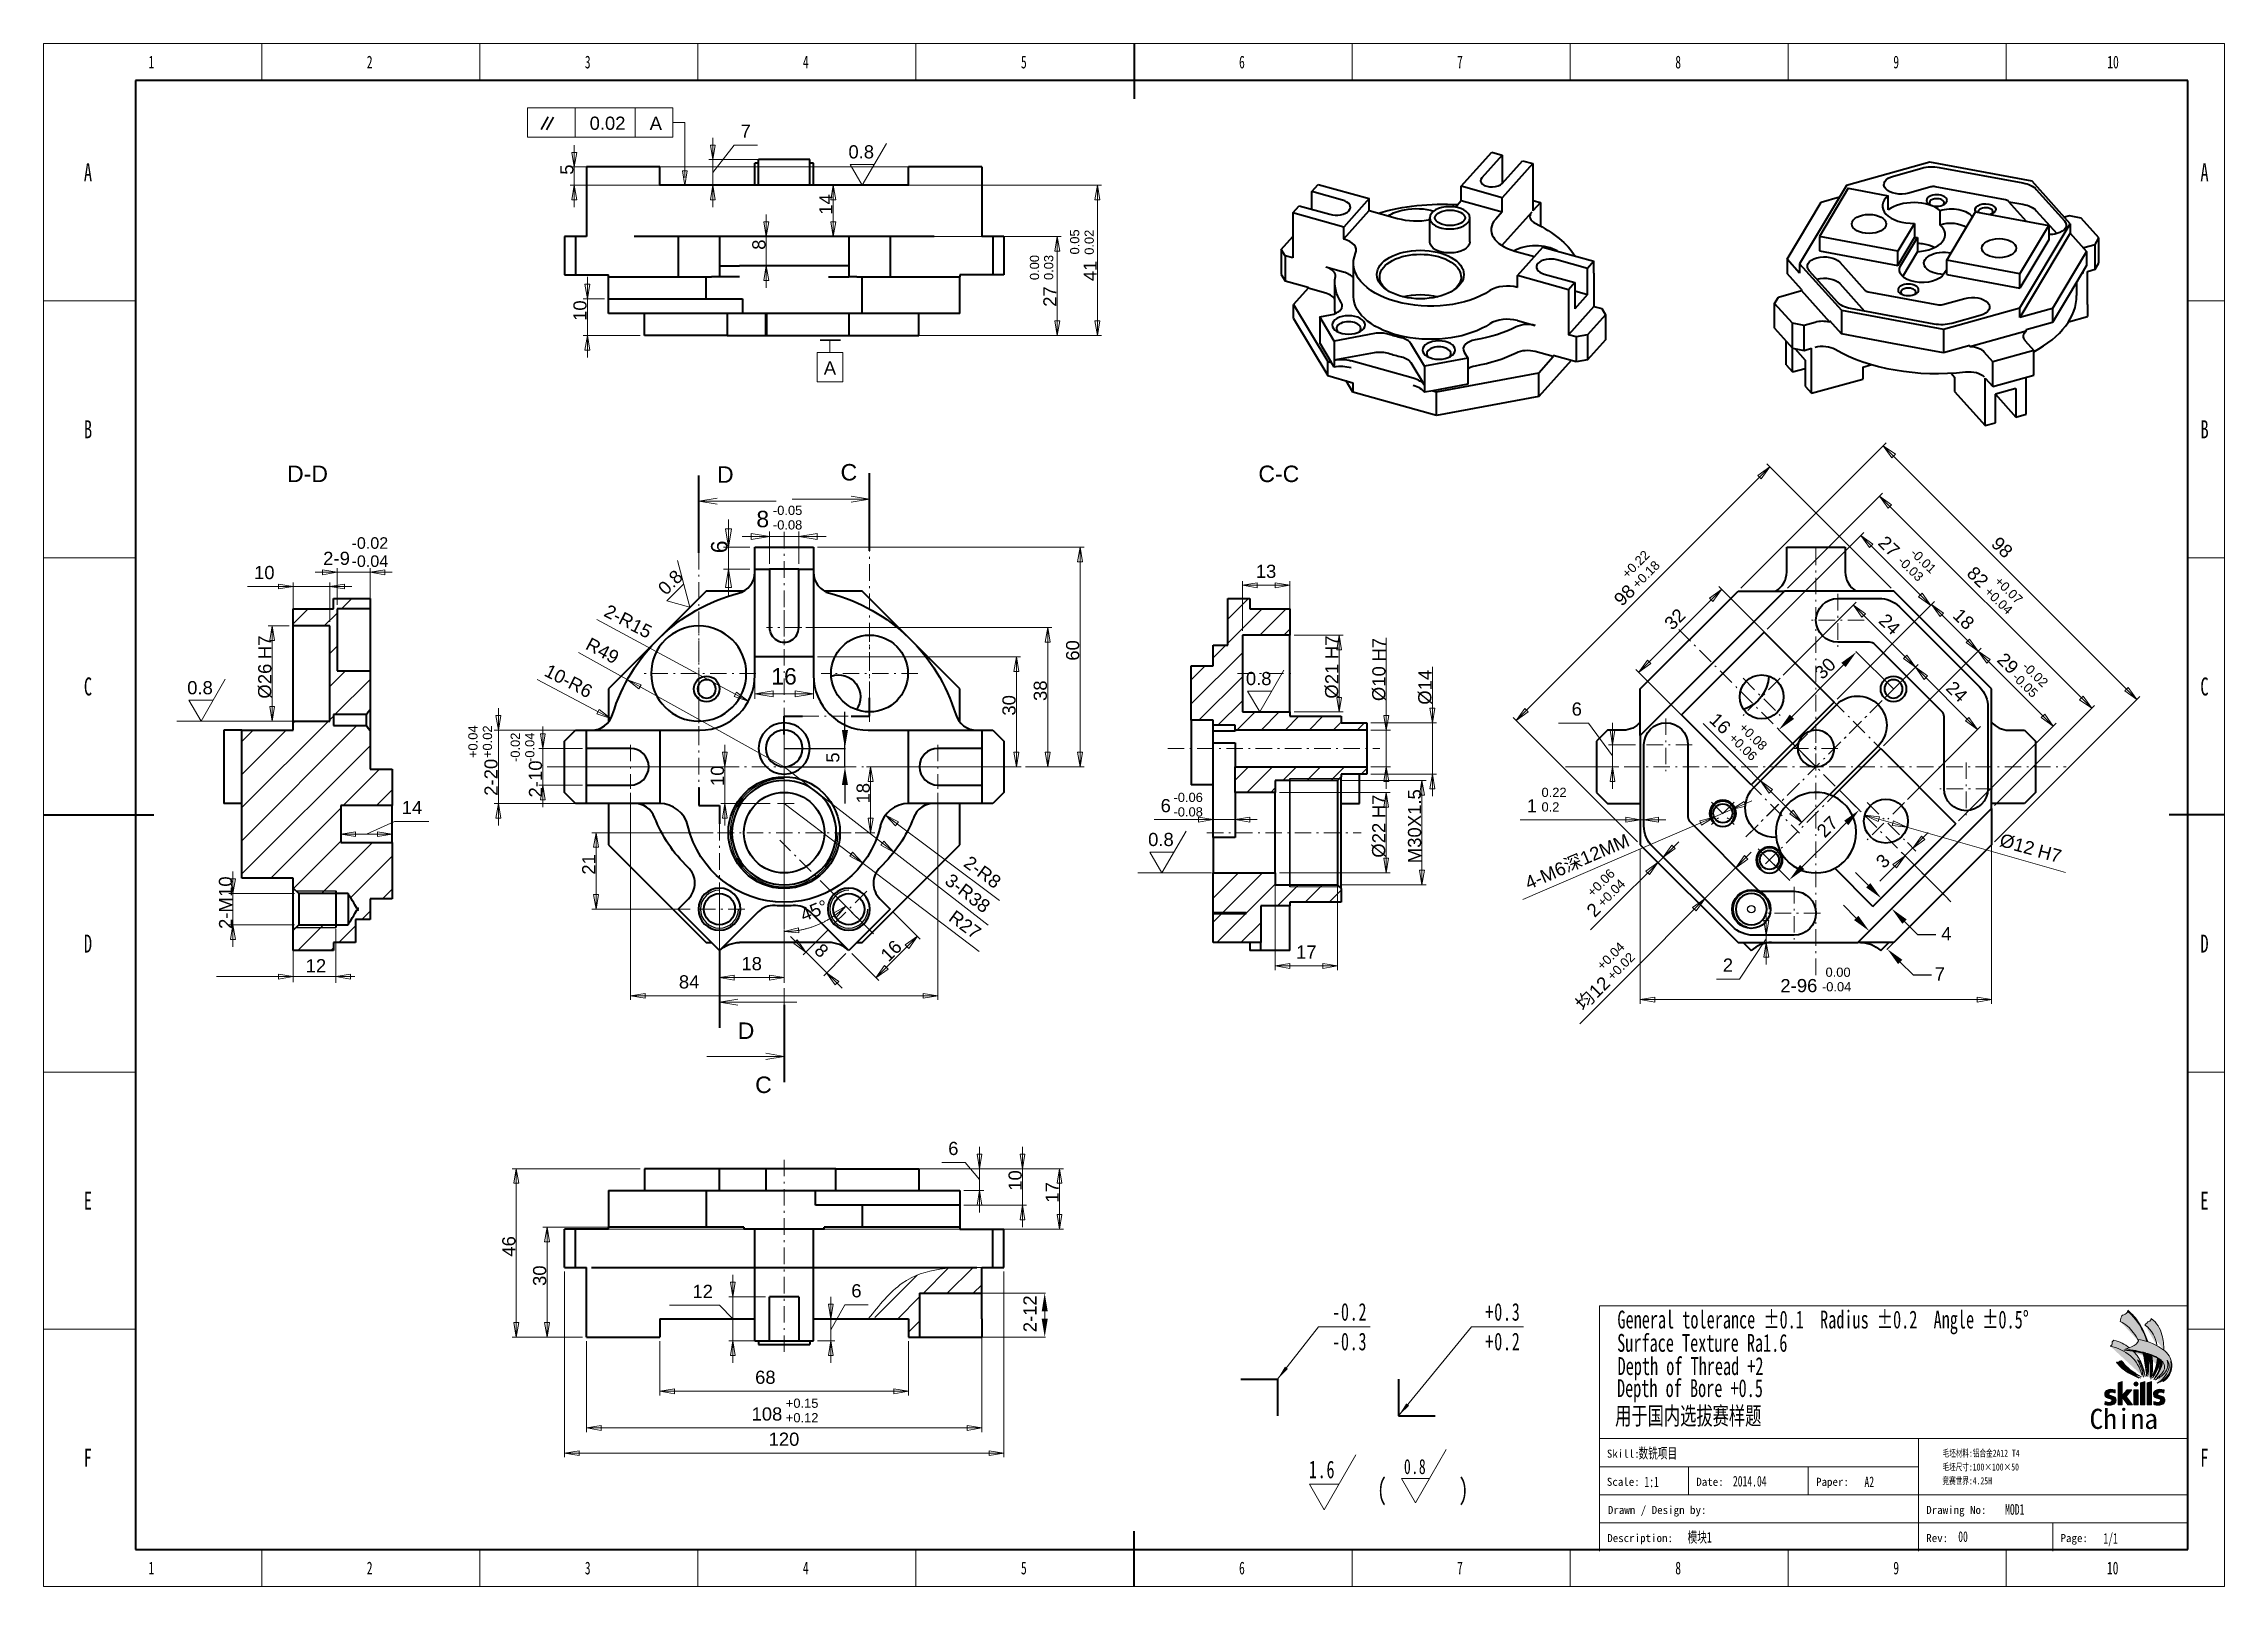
# Model space of a CAD drawing. Header units: millimetres. Extents: x 813 to 1409, y -199 to 222.
import ezdxf

# ---------------------------------------------------------------- set-up
doc = ezdxf.new("R2010")
doc.units = ezdxf.units.MM
doc.linetypes.add('CENTER', pattern=[8, 4.5, -1.5, 0.5, -1.5])
doc.linetypes.add('SOLID', pattern=[0])
for name, color, linetype, lineweight in [('ACAD0', 7, 'Continuous', 0), ('ACADLOGO', 7, 'Continuous', 0), ('ACADTitle Block', 7, 'Continuous', 0), ('EB0', 7, 'Continuous', 35)]:
    doc.layers.add(name, color=color, linetype=linetype, lineweight=lineweight)
doc.layers.add('尺寸线层', color=3, linetype='Continuous', lineweight=18, true_color=0x00ff00)
doc.styles.add('Arial', font='ARIAL.TTF', dxfattribs={"height": 0.2})
doc.styles.add('UserTxtStyle1', font='SimSun.ttf')
doc.styles.add('UserTxtStyle2', font='SimSun.ttf', dxfattribs={"width": 0.667})
doc.styles.add('UserTxtStyle3', font='SimSun.ttf', dxfattribs={"width": 0.667})
doc.styles.add('标准', font='SimSun.ttf', dxfattribs={"width": 0.667})

msp = doc.modelspace()

# ---------------------------------------------------------------- texts
at = {"color": 0, "width": 0.667}
for s, height, style, p in [('1', 3.48, 'UserTxtStyle2', (842.14, 215.46)), ('1', 3.48, 'UserTxtStyle2', (842.14, 215.46)), ('2', 3.48, 'UserTxtStyle2', (901.77, 215.46)), ('3', 3.48, 'UserTxtStyle2', (961.35, 215.46)), ('4', 3.48, 'UserTxtStyle2', (1020.93, 215.46)), ('5', 3.48, 'UserTxtStyle2', (1080.53, 215.46)), ('6', 3.48, 'UserTxtStyle2', (1140.12, 215.46)), ('7', 3.48, 'UserTxtStyle2', (1199.69, 215.46)), ('8', 3.48, 'UserTxtStyle2', (1259.32, 215.46)), ('9', 3.48, 'UserTxtStyle2', (1318.9, 215.46)), ('10', 3.478, 'UserTxtStyle3', (1377.37, 215.46)), ('A', 4.93, 'UserTxtStyle2', (824.47, 184.64)), ('A', 4.93, 'UserTxtStyle2', (1402.82, 184.64)), ('B', 4.93, 'UserTxtStyle2', (824.49, 114.42)), ('B', 4.93, 'UserTxtStyle2', (1402.84, 114.42)), ('C', 4.93, 'UserTxtStyle2', (824.46, 44.19)), ('C', 4.93, 'UserTxtStyle2', (1402.8, 44.19)), ('D', 4.93, 'UserTxtStyle2', (824.47, -26.03)), ('D', 4.93, 'UserTxtStyle2', (1402.82, -26.03)), ('E', 4.93, 'UserTxtStyle2', (824.46, -96.25)), ('E', 4.93, 'UserTxtStyle2', (1402.8, -96.25)), ('General tolerance ±0.1  Radius ±0.2  Angle ±0.5°', 4.8817, '标准', (1243.52, -128.69)), ('Surface Texture Ra1.6', 4.8817, '标准', (1243.45, -135.07)), ('Depth of Thread +2', 4.8817, '标准', (1243.56, -141.41)), ('Depth of Bore +0.5', 4.8817, '标准', (1243.4, -147.43)), ('用于国内选拔赛样题', 4.882, '标准', (1242.88, -154.98)), ('数铣项目', 2.898, '标准', (1249.27, -164.19)), ('F', 4.93, 'UserTxtStyle2', (824.44, -166.48)), ('毛坯尺寸:100×100×50', 1.9323, '标准', (1332.34, -167.49)), ('毛坯材料:铝合金2A12 T4', 1.9323, '标准', (1332.37, -163.72)), ('F', 4.93, 'UserTxtStyle2', (1402.78, -166.48)), ('1:1', 2.898, '标准', (1250.89, -172.03)), ('2014.04', 2.898, '标准', (1275.07, -171.85)), ('A2', 2.898, '标准', (1311.01, -172.02)), ('竞赛世界:4.25H', 1.932, '标准', (1332.33, -171.26)), ('MOD1', 2.898, '标准', (1349.45, -179.57)), ('模块1', 2.898, '标准', (1262.69, -187.16)), ('00', 2.898, '标准', (1336.64, -186.98)), ('1/1', 2.898, '标准', (1376.32, -187.46)), ('1', 3.48, 'UserTxtStyle2', (842.14, -195.85)), ('2', 3.48, 'UserTxtStyle2', (901.77, -195.85)), ('3', 3.48, 'UserTxtStyle2', (961.35, -195.85)), ('4', 3.48, 'UserTxtStyle2', (1020.93, -195.85)), ('5', 3.48, 'UserTxtStyle2', (1080.53, -195.85)), ('6', 3.48, 'UserTxtStyle2', (1140.12, -195.85)), ('7', 3.48, 'UserTxtStyle2', (1199.69, -195.85)), ('8', 3.48, 'UserTxtStyle2', (1259.32, -195.85)), ('9', 3.48, 'UserTxtStyle2', (1318.9, -195.85)), ('10', 3.478, 'UserTxtStyle2', (1377.27, -195.85))]:
    msp.add_text(s, height=height, dxfattribs=dict(at, style=style)).set_placement(p)
at = {"style": 'Arial'}
for s, p in [('D-D', (880, 102.47)), ('C-C', (1145.41, 102.47))]:
    msp.add_text(s, height=4.5, dxfattribs=at).set_placement(p)
at = {"color": 0, "style": 'UserTxtStyle1'}
msp.add_text('China', height=5.507, dxfattribs=at).set_placement((1372.51, -156.13))
at = {"color": 0}
for s, height, p in [('Skill:', 2.201, (1240.63, -163.99)), ('Scale:', 2.201, (1240.63, -171.67)), ('Date:', 2.201, (1265.06, -171.67)), ('Paper:', 2.201, (1297.79, -171.67)), ('Drawn / Design by:', 2.2012, (1240.9, -179.35)), ('Drawing No:', 2.2012, (1327.89, -179.35)), ('Description:', 2.2012, (1240.73, -187.03)), ('Rev:', 2.201, (1327.9, -187.03)), ('Page:', 2.201, (1364.59, -187.03))]:
    msp.add_text(s, height=height, dxfattribs=at).set_placement(p)
at = {"linetype": 'SOLID', "lineweight": 9, "attachment_point": 4, "style": 'Arial'}
for s, insert, char_height in [('0.02', (962.67, 200.46), 3.6), ('A', (979.08, 200.46), 3.6), ('7', (1003.92, 198.33), 3.6), ('0.8', (1033.39, 192.64), 3.6), ('-0.05', (1012.75, 94.73), 2.52), ('8', (1008.23, 92.35), 4.5), ('-0.08', (1012.75, 90.76), 2.52), ('2-', (889.85, 81.63), 3.6), ('9', (894.37, 81.63), 3.6), ('-0.02', (897.6, 85.81), 3.15), ('10', (870.98, 77.74), 3.6), ('-0.04', (897.6, 80.85), 3.15), ('13', (1144.71, 78.08), 3.6), ('0.8', (852.71, 46.29), 3.6), ('16', (1012.28, 49.39), 4.5), ('0.8', (1142, 48.79), 3.6), ('6', (1231.01, 40.46), 3.6), ('0.22', (1222.77, 17.71), 2.52), ('14', (911.33, 13.59), 3.6), ('6', (1118.69, 14.08), 3.6), ('-0.06', (1122.21, 16.35), 2.52), ('-0.08', (1122.21, 12.38), 2.52), ('1', (1218.75, 14.05), 3.6), ('0.2', (1222.77, 13.74), 2.52), ('0.8', (1115.28, 4.84), 3.6), ('4', (1331.99, -20.88), 3.6), ('12', (885.08, -29.63), 3.6), ('18', (1004.15, -29.08), 3.6), ('17', (1155.71, -25.88), 3.6), ('2', (1272.31, -29.46), 3.6), ('84', (987.06, -34.05), 3.6), ('2-', (1288.04, -35.07), 3.6), ('96', (1292.55, -35.07), 3.6), ('-0.04', (1299.4, -35.38), 2.52), (' 0.00', (1299.4, -31.41), 2.52), ('7', (1330.22, -31.87), 3.6), ('6', (1060.65, -79.55), 3.6), ('12', (990.76, -118.57), 3.6), ('6', (1034.17, -118.42), 3.6), ('68', (1007.89, -142.04), 3.6), ('+0.15', (1016.28, -149.12), 2.52), ('108', (1006.92, -152.07), 3.6), ('+0.12', (1016.28, -153.09), 2.52), ('120', (1011.58, -158.96), 3.6)]:
    msp.add_mtext(s, dxfattribs=dict(at, insert=insert, char_height=char_height))
for s, insert, char_height, rotation in [('5', (956.46, 186.42), 3.6, 90), ('14', (1027.23, 175.5), 3.6, 90), ('8', (1008.94, 165.92), 3.6, 90), (' 0.05', (1095.22, 163.66), 2.52, 90), ('0.02', (1099.19, 164.55), 2.52, 90), (' 0.00', (1084.24, 156.66), 2.52, 90), ('0.03', (1088.11, 157.66), 2.52, 90), ('41', (1099.42, 157.35), 3.6, 90), ('27', (1088.44, 150.35), 3.6, 90), ('10', (960.05, 146.5), 3.6, 90), ('6', (998.12, 83.03), 4.5, 90), ('+0.22', (1245.36, 76.88), 2.52, 45), ('27', (1315.7, 86.85), 3.6, 316), (' -0.01', (1323.52, 84.43), 2.52, 316), ('98', (1346.61, 86.57), 3.6, 316), ('0.8', (982.26, 72.6), 3.6, 45), ('+0.18', (1248.17, 74.07), 2.52, 45), ('-0.03', (1320.76, 81.58), 2.52, 316), ('82', (1339.94, 78.49), 3.6, 316), ('98', (1243.48, 69.6), 3.6, 45), ('+0.04', (1344.47, 73.16), 2.52, 316), ('+0.07', (1347.23, 76.02), 2.52, 316), ('2-R', (967.1, 67.63), 3.6, 333), ('32', (1257.25, 63.05), 3.6, 45), ('24', (1315.88, 65.6), 3.6, 316), ('18', (1336.1, 67), 3.6, 316), ('H7', (873.93, 54.13), 3.6, 90), ('R', (962.1, 58.62), 3.6, 332), ('15', (974.31, 63.75), 3.6, 333), ('H7', (1165.48, 54.13), 3.6, 90), ('H7', (1178.36, 53.45), 3.6, 90), ('49', (965.31, 56.84), 3.6, 332), ('60', (1094.67, 53.7), 3.6, 90), ('30', (1298.29, 49.59), 3.6, 45), ('29', (1348.17, 54.9), 3.6, 316), ('26', (873.93, 47.28), 3.6, 90), ('10-R', (950.79, 51.31), 3.6, 333), ('38', (1085.83, 42.7), 3.6, 90), ('21', (1165.48, 47.28), 3.6, 90), ('10', (1178.36, 46.6), 3.6, 90), ('14', (1190.94, 45.62), 3.6, 90), ('24', (1334.24, 47.2), 3.6, 316), ('-0.05', (1352.04, 49.85), 2.52, 316), ('-0.02', (1354.8, 52.71), 2.52, 316), ('Ø', (873.93, 43.33), 3.6, 90), ('6', (960.53, 46.19), 3.6, 333), ('30', (1077.28, 38.7), 3.6, 90), ('Ø', (1165.48, 43.33), 3.6, 90), ('Ø', (1178.36, 42.65), 3.6, 90), ('Ø', (1190.94, 41.67), 3.6, 90), ('+0.04', (930.79, 27.1), 2.52, 90), ('+0.02', (934.76, 27.1), 2.52, 90), ('16', (1269.58, 38.48), 3.6, 316), ('+0.08', (1277.39, 36.07), 2.52, 316), ('-0.02', (942.36, 26.03), 2.52, 90), ('-0.04', (946.33, 26.03), 2.52, 90), ('+0.06', (1274.63, 33.21), 2.52, 316), ('20', (935.73, 21.3), 3.6, 90), ('10', (947.88, 20.85), 3.6, 90), ('10', (997.61, 19.47), 3.6, 90), ('5', (1029.13, 25.84), 3.6, 90), ('2-', (935.73, 16.79), 3.6, 90), ('2-', (947.88, 16.34), 3.6, 90), ('18', (1037.44, 14.7), 3.6, 90), ('X1.5', (1188.1, 8.24), 3.6, 90), ('H7', (1178.32, 10.68), 3.6, 90), ('22', (1178.32, 3.83), 3.6, 90), ('30', (1188.1, 2.59), 3.6, 90), ('深12MM', (1229.16, -2.65), 3.6, 23), ('27', (1298.88, 6.36), 3.6, 45), ('Ø', (1348.14, 4.8), 3.6, 345), ('21', (962.43, -4.75), 3.6, 90), ('2-R', (1065.62, -0.78), 3.6, 324), ('Ø', (1178.32, -0.12), 3.6, 90), ('M', (1188.1, -1.65), 3.6, 90), ('3', (1315.08, -2.02), 3.6, 45), ('12', (1351.94, 3.71), 3.6, 345), ('H7', (1358.52, 1.82), 3.6, 345), ('10', (863.19, -10.82), 3.6, 90), ('3-R', (1060.5, -5.63), 3.6, 323), ('8', (1072.16, -5.69), 3.6, 324), ('4-M', (1218.53, -7.24), 3.6, 23), ('6', (1226.57, -3.77), 3.6, 23), ('+0.06', (1235.88, -10.1), 2.52, 45), ('2-M', (863.19, -19.57), 3.6, 90), ('45°', (1020.48, -15.99), 3.6, 22), ('38', (1066.96, -10.65), 3.6, 323), ('+0.04', (1238.69, -12.9), 2.52, 45), ('R', (1061.53, -15.64), 3.6, 324), ('27', (1064.45, -17.86), 3.6, 324), ('2', (1236, -15.37), 3.6, 45), ('8', (1025.02, -24.51), 3.6, 316), ('16', (1043.09, -27.52), 3.6, 45), ('+0.04', (1238.53, -30.14), 2.52, 45), ('+0.02', (1241.33, -32.95), 2.52, 45), ('12', (1236.65, -37.42), 3.6, 45), ('均', (1233.05, -41.01), 3.6, 45), ('10', (1078.96, -91.07), 3.6, 90), ('17', (1089.07, -94.32), 3.6, 90), ('46', (940.61, -109.07), 3.6, 90), ('30', (949.02, -117.07), 3.6, 90), ('2-12', (1082.99, -129.71), 3.6, 90)]:
    msp.add_mtext(s, dxfattribs=dict(at, insert=insert, char_height=char_height, rotation=rotation))
at = {"lineweight": 9, "style": 'Arial'}
for s, insert, char_height, attachment_point in [('A', (1028.33, 133.63), 3.6, 5), ('C', (1031.23, 105.12), 4.5, 4), ('D', (997.48, 104.53), 4.5, 4), ('D', (1003.14, -47.37), 4.5, 4), ('C', (1007.9, -62.17), 4.5, 4)]:
    msp.add_mtext(s, dxfattribs=dict(at, insert=insert, char_height=char_height, attachment_point=attachment_point))

# ---------------------------------------------------------------- blocks, each defined once
blk = doc.blocks.new('*X131')
at = {"layer": '尺寸线层', "linetype": 'Continuous', "lineweight": 18}
blk.add_hatch(color=0, dxfattribs=at).paths.add_polyline_path([(-100.69, -144.92), (-98.62, -141.46), (-97.83, -142.08)], flags=0)
at = {"layer": '尺寸线层', "color": 0, "linetype": 'Continuous', "lineweight": 18}
for p, q in [((-100.69, -144.92), (-89.5, -130.6)), ((-89.5, -130.6), (-75.36, -130.6))]:
    blk.add_line(p, q, dxfattribs=at)
at = {"layer": '尺寸线层', "color": 0, "linetype": 'Continuous', "lineweight": 18, "char_height": 4.815, "width": 15.8738, "attachment_point": 5, "line_spacing_factor": 1.171018, "style": '标准'}
for s, insert in [('\\T1.1;-0.2', (-80.93, -126.55)), ('\\T1.1;-0.3', (-80.93, -134.65))]:
    blk.add_mtext(s, dxfattribs=dict(at, insert=insert))
blk = doc.blocks.new('*X130')
at = {"layer": '尺寸线层', "linetype": 'Continuous', "lineweight": 18}
blk.add_hatch(color=0, dxfattribs=at).paths.add_polyline_path([(-67.62, -154.92), (-65.47, -151.51), (-64.69, -152.15)], flags=0)
at = {"layer": '尺寸线层', "color": 0, "linetype": 'Continuous', "lineweight": 18}
for p, q in [((-67.62, -154.92), (-47.62, -130.6)), ((-47.62, -130.6), (-33.48, -130.6))]:
    blk.add_line(p, q, dxfattribs=at)
at = {"layer": '尺寸线层', "color": 0, "linetype": 'Continuous', "lineweight": 18, "char_height": 4.815, "width": 15.8738, "attachment_point": 5, "line_spacing_factor": 1.171018, "style": '标准'}
for s, insert in [('\\T1.1;+0.3', (-39.05, -126.55)), ('\\T1.1;+0.2', (-39.05, -134.65))]:
    blk.add_mtext(s, dxfattribs=dict(at, insert=insert))
blk = doc.blocks.new('*X129')
at = {"color": 0}
for p, q in [((-63, -178.67), (-54.61, -164.15)), ((-63, -178.67), (-66.81, -172.07)), ((-66.81, -172.07), (-59.18, -172.07))]:
    blk.add_line(p, q, dxfattribs=at)
at = {"color": 0, "line_spacing_factor": 1.127783, "style": '标准'}
for s, insert, char_height, width, attachment_point in [('\\T1.1;0.8', (-60, -168.8), 4.085, 10.0289, 6), ('\\T1.1;( ', (-73.45, -172.06), 5.778, 115.5694, 1), ('\\T1.1; )', (-54.03, -172.06), 5.778, 485.9244, 1)]:
    blk.add_mtext(s, dxfattribs=dict(at, insert=insert, char_height=char_height, width=width, attachment_point=attachment_point))
blk = doc.blocks.new('*X128')
at = {"layer": '尺寸线层', "color": 0, "linetype": 'Continuous', "lineweight": 18}
for p, q in [((0, 0), (8.66, 15)), ((0, 0), (-4.04, 7)), ((-4.04, 7), (4.04, 7))]:
    blk.add_line(p, q, dxfattribs=at)
at = {"layer": '尺寸线层', "color": 0, "linetype": 'Continuous', "lineweight": 18, "insert": (3.04, 11), "char_height": 4.815, "width": 11.7248, "attachment_point": 6, "line_spacing_factor": 1.171018, "style": '标准'}
blk.add_mtext('\\T1.1;1.6', dxfattribs=at)

# ---------------------------------------------------------------- hatches: boundary and pattern name
at = {"layer": 'ACADLOGO', "linetype": 'Continuous'}
h = msp.add_hatch(color=0, dxfattribs=at)
edge = h.paths.add_edge_path(flags=0)
edge.add_line((1382.91, -123.95), (1382.89, -124.11))
edge.add_line((1382.89, -124.11), (1382.85, -124.28))
edge.add_line((1382.85, -124.28), (1382.74, -124.41))
edge.add_line((1382.74, -124.41), (1382.56, -124.61))
edge.add_line((1382.56, -124.61), (1382.27, -124.78))
edge.add_line((1382.27, -124.78), (1381.89, -124.97))
edge.add_line((1381.89, -124.97), (1381.55, -125.09))
edge.add_line((1381.55, -125.09), (1381.34, -125.26))
edge.add_line((1381.34, -125.26), (1381.21, -125.47))
edge.add_line((1381.21, -125.47), (1381.1, -125.85))
edge.add_line((1381.1, -125.85), (1380.99, -126.41))
edge.add_line((1380.99, -126.41), (1380.91, -126.76))
edge.add_arc((1376.52, -135.5), 9.78, 35.52356, 63.34939, ccw=False)
edge.add_arc((1378.26, -135.09), 8.16, 21.36184, 40.30416, ccw=False)
edge.add_line((1385.86, -132.12), (1385.88, -132.08))
edge.add_line((1385.88, -132.08), (1385.97, -131.67))
edge.add_arc((1383.44, -147.05), 15.58, 72.171, 80.67018, ccw=False)
edge.add_arc((1370.67, -137.64), 18.37, 17.1835, 48.19383)
h = msp.add_hatch(color=0, dxfattribs=at)
edge = h.paths.add_edge_path(flags=0)
edge.add_line((1389.39, -126.01), (1389.36, -126.2))
edge.add_line((1389.36, -126.2), (1389.3, -126.3))
edge.add_line((1389.3, -126.3), (1389.18, -126.46))
edge.add_line((1389.18, -126.46), (1388.96, -126.66))
edge.add_line((1388.96, -126.66), (1388.75, -126.8))
edge.add_line((1388.75, -126.8), (1388.44, -126.92))
edge.add_line((1388.44, -126.92), (1388.14, -127.21))
edge.add_line((1388.14, -127.21), (1387.93, -127.42))
edge.add_line((1387.93, -127.42), (1387.66, -127.75))
edge.add_arc((1382.71, -134.39), 8.29, 6.99624, 53.26385, ccw=False)
edge.add_arc((1383.44, -147.05), 15.58, 52.82346, 61.25791, ccw=False)
edge.add_arc((1376.97, -134.58), 15.88, 359.81995, 375.06211)
edge.add_arc((1384.69, -132.28), 7.84, 13.48082, 53.10118)
h = msp.add_hatch(color=0, dxfattribs=at)
edge = h.paths.add_edge_path(flags=0)
edge.add_line((1379.18, -131.92), (1379.07, -131.97))
edge.add_line((1379.07, -131.97), (1378.87, -132.16))
edge.add_line((1378.87, -132.16), (1378.74, -132.38))
edge.add_line((1378.74, -132.38), (1378.72, -132.53))
edge.add_line((1378.72, -132.53), (1378.73, -132.92))
edge.add_line((1378.73, -132.92), (1378.64, -133.15))
edge.add_line((1378.64, -133.15), (1378.55, -133.28))
edge.add_line((1378.55, -133.28), (1378.33, -133.42))
edge.add_line((1378.33, -133.42), (1378.14, -133.48))
edge.add_arc((1375.04, -147.16), 14.02, 51.81833, 77.21967, ccw=False)
edge.add_arc((1376.66, -143.81), 10.42, 12.87822, 47.43803, ccw=False)
edge.add_line((1386.82, -141.49), (1386.82, -141))
edge.add_arc((1384.97, -141.76), 2, 7.99353, 22.41772, ccw=False)
edge.add_arc((1384.51, -140.87), 2.52, 345.76938, 351.28465)
edge.add_arc((1384.03, -142.65), 3.28, 10.85157, 25.29205, ccw=False)
edge.add_arc((1374.77, -143.68), 12.59, 7.50725, 30.69028)
edge.add_arc((1383.68, -139.74), 3.14, 22.04083, 52.45298, ccw=False)
edge.add_arc((1345.09, -154.62), 44.5, 16.67767, 21.15021, ccw=False)
edge.add_arc((1371.29, -144.4), 16.62, 8.82787, 21.73386)
edge.add_arc((1376.65, -142.61), 10.99, 23.40492, 44.16306)
edge.add_arc((1377.54, -177.51), 43.13, 80.66795, 84.13949)
edge.add_line((1381.94, -134.61), (1381.96, -134.49))
edge.add_arc((1377.55, -177.39), 43.13, 80.88414, 84.13949, ccw=False)
edge.add_arc((1376.65, -142.61), 10.99, 45.24914, 47.12937)
edge.add_arc((1377.76, -172.62), 38.6, 80.50575, 83.23259)
edge.add_line((1382.31, -134.3), (1382.97, -134.09))
edge.add_line((1382.97, -134.09), (1383.41, -133.95))
edge.add_arc((1376.65, -142.61), 10.99, 52.03399, 76.67319)
h = msp.add_hatch(color=0, dxfattribs=at)
edge = h.paths.add_edge_path(flags=0)
edge.add_arc((1388.3, -139.61), 3.83, 305.02197, 320.15765, ccw=False)
edge.add_arc((1387.23, -135.76), 7.72, 295.07071, 318.45061)
edge.add_arc((1390.22, -138.47), 3.68, 319.1883, 377.11702)
edge.add_arc((1391.62, -138.96), 2.64, -22.64957, 36.69615, ccw=False)
edge.add_arc((1387.73, -137.76), 6.71, 298.75227, 340.66994, ccw=False)
edge.add_arc((1389.46, -138.51), 5.34, 286.29408, 369.64455)
edge.add_arc((1389.62, -138.82), 5.24, -56.3807, 13.30291, ccw=False)
edge.add_line((1392.53, -143.19), (1392.68, -143.15))
edge.add_arc((1389.85, -138.83), 5.16, 303.25264, 410.97355)
edge.add_arc((1383.44, -147.05), 15.58, 51.69434, 80.67018)
edge.add_line((1385.97, -131.67), (1385.88, -132.08))
edge.add_line((1385.88, -132.08), (1385.62, -132.51))
edge.add_line((1385.62, -132.51), (1385.24, -132.96))
edge.add_line((1385.24, -132.96), (1384.74, -133.36))
edge.add_line((1384.74, -133.36), (1384.01, -133.71))
edge.add_line((1384.01, -133.71), (1383.52, -133.91))
edge.add_line((1383.52, -133.91), (1382.97, -134.09))
edge.add_line((1382.97, -134.09), (1382.31, -134.3))
edge.add_arc((1377.76, -172.62), 38.6, 74.73643, 83.23259, ccw=False)
edge.add_arc((1385.5, -146.02), 10.9, 53.04928, 77.16063, ccw=False)
edge.add_arc((1385.87, -146.02), 10.68, 54.62566, 78.00566)
edge.add_arc((1377.55, -177.39), 43.13, 75.86306, 84.13949)
edge.add_line((1381.96, -134.49), (1381.94, -134.61))
edge.add_arc((1377.54, -177.51), 43.13, 75.86306, 84.13949, ccw=False)
edge.add_arc((1385.69, -146.71), 11.27, 54.68173, 77.7879, ccw=False)
edge.add_arc((1390.8, -139.23), 2.22, -34.7401, 50.71048, ccw=False)
edge.add_arc((1388.12, -137.58), 5.36, 302.24335, 327.15248, ccw=False)
edge.add_line((1390.98, -142.12), (1391.24, -142.07))
h = msp.add_hatch(color=0, dxfattribs=at)
edge = h.paths.add_edge_path(flags=0)
edge.add_arc((1385.69, -146.71), 11.27, 76.41542, 77.7879)
edge.add_arc((1377.54, -177.51), 43.13, 75.86306, 77.18266)
edge.add_arc((1369.12, -141.36), 18.93, -1.2079, 18.17768, ccw=False)
edge.add_arc((1488.04, -146.4), 100.1, 176.24364, 177.34303, ccw=False)
edge.add_arc((1326.72, -144.16), 61.59, 3.17773, 4.01328, ccw=False)
edge.add_arc((1371.45, -138.66), 16.89, 352.91064, 355.10723)
edge.add_arc((1376.37, -142.02), 12.06, 1.0813, 9.15944, ccw=False)
edge.add_arc((1370.48, -139.05), 18.16, 351.32103, 370.47053)
edge = h.paths.add_edge_path(flags=0)
edge.add_arc((1385.69, -146.71), 11.27, 71.41687, 75.34145)
edge.add_arc((1368.04, -140.7), 21.08, -3.68706, 13.43012, ccw=False)
edge.add_arc((1375.3, -138.56), 14.21, 345.77496, 370.29339)
edge = h.paths.add_edge_path(flags=0)
edge.add_arc((1385.69, -146.71), 11.27, 70.0155, 70.62482)
edge.add_arc((1373.33, -138.88), 16.34, -12.96509, 9.8992, ccw=False)
edge.add_arc((1375.35, -138.71), 14.42, 344.54978, 370.35751)
h = msp.add_hatch(color=0, dxfattribs=at)
edge = h.paths.add_edge_path(flags=0)
edge.add_arc((1385.69, -146.71), 11.27, 56.87871, 61.58429)
edge.add_arc((1379.66, -136.13), 11.41, 331.34705, 356.6801, ccw=False)
edge.add_arc((1385.65, -138.27), 5.23, 320.30358, 330.11287)
edge.add_arc((1388.62, -140.61), 1.59, 328.05698, 350.6252, ccw=False)
edge.add_arc((1387.28, -139.17), 3.53, 319.58806, 329.93549)
edge.add_arc((1385.96, -139.53), 4.59, 324.81335, 342.2323, ccw=False)
edge.add_arc((1382.21, -135.99), 9.72, 320.5057, 352.48034)
edge = h.paths.add_edge_path(flags=0)
edge.add_arc((1390.8, -139.23), 2.22, 41.75054, 50.71048)
edge.add_arc((1385.69, -146.71), 11.27, 54.68173, 55.8998)
edge.add_arc((1382.19, -136.69), 9.85, 323.09954, 356.02055, ccw=False)
edge.add_arc((1383.46, -136.32), 9.11, 316.43962, 351.0035)
h = msp.add_hatch(color=0, dxfattribs=at)
edge = h.paths.add_edge_path(flags=0)
edge.add_line((1386.49, -142.22), (1385.96, -142.04))
edge.add_arc((1385.95, -142.06), 0.0238, 71.44923, 224.9597)
edge.add_line((1385.93, -142.08), (1386.01, -142.16))
edge.add_line((1386.01, -142.16), (1385.87, -142.09))
edge.add_arc((1385.86, -142.13), 0.0429, 64.27548, 226.12967)
edge.add_line((1385.83, -142.16), (1385.96, -142.29))
edge.add_line((1385.96, -142.29), (1383.58, -141.09))
edge.add_arc((1388.2, -131.99), 10.2, 215.83254, 243.12055, ccw=False)
edge.add_line((1379.93, -137.96), (1379.99, -137.93))
edge.add_line((1379.99, -137.93), (1380.1, -137.93))
edge.add_line((1380.1, -137.93), (1380.21, -137.94))
edge.add_line((1380.21, -137.94), (1380.3, -137.92))
edge.add_line((1380.3, -137.92), (1380.39, -137.89))
edge.add_line((1380.39, -137.89), (1380.51, -137.86))
edge.add_line((1380.51, -137.86), (1380.59, -137.81))
edge.add_line((1380.59, -137.81), (1380.65, -137.76))
edge.add_line((1380.65, -137.76), (1380.74, -137.69))
edge.add_line((1380.74, -137.69), (1380.82, -137.64))
edge.add_line((1380.82, -137.64), (1380.91, -137.61))
edge.add_line((1380.91, -137.61), (1381.03, -137.56))
edge.add_line((1381.03, -137.56), (1381.14, -137.52))
edge.add_line((1381.14, -137.52), (1381.24, -137.51))
edge.add_line((1381.24, -137.51), (1381.29, -137.51))
edge.add_arc((1390.17, -131.24), 10.87, 215.18421, 242.79863)
edge.add_arc((1394.39, -121.85), 21.16, 241.34397, 244.26879, ccw=False)
edge.add_arc((1392.23, -129.56), 13.48, 233.63805, 245.93392)
edge.add_arc((1390.97, -128.58), 13.95, 238.74461, 252.34234, ccw=False)
edge.add_arc((1390.6, -132.52), 10.53, 229.2859, 247.01694)
for points in [[(1376.73, -149.48), (1376.79, -148.6), (1376.96, -148.69), (1377.18, -148.77), (1377.43, -148.84), (1377.71, -148.88), (1378.02, -148.88), (1378.27, -148.83), (1378.43, -148.74), (1378.52, -148.65), (1378.59, -148.54), (1378.6, -148.43), (1378.6, -148.28), (1378.58, -148.17), (1378.48, -148.04), (1378.36, -147.98), (1378.12, -147.89), (1377.82, -147.83), (1377.51, -147.73), (1377.32, -147.64), (1377.09, -147.5), (1376.96, -147.37), (1376.8, -147.17), (1376.73, -147), (1376.68, -146.73), (1376.68, -146.46), (1376.71, -146.24), (1376.84, -145.98), (1377.01, -145.77), (1377.19, -145.63), (1377.38, -145.52), (1377.59, -145.44), (1377.83, -145.37), (1378.09, -145.33), (1378.31, -145.31), (1378.62, -145.33), (1378.92, -145.37), (1379.18, -145.41), (1379.43, -145.46), (1379.56, -145.49), (1379.48, -146.3), (1379.35, -146.25), (1379.11, -146.19), (1378.9, -146.13), (1378.63, -146.1), (1378.41, -146.1), (1378.18, -146.14), (1378.02, -146.22), (1377.92, -146.33), (1377.86, -146.43), (1377.84, -146.59), (1377.88, -146.75), (1377.97, -146.87), (1378.14, -146.97), (1378.32, -147.03), (1378.57, -147.09), (1378.82, -147.18), (1379.1, -147.28), (1379.27, -147.37), (1379.44, -147.48), (1379.59, -147.66), (1379.7, -147.83), (1379.75, -148.04), (1379.76, -148.29), (1379.73, -148.55), (1379.68, -148.8), (1379.56, -149), (1379.42, -149.19), (1379.24, -149.35), (1378.98, -149.47), (1378.7, -149.59), (1378.44, -149.65), (1378.16, -149.67), (1377.63, -149.67), (1377.36, -149.63), (1377.12, -149.59), (1376.91, -149.53)], [(1381.46, -147.46), (1382.94, -149.57), (1384.25, -149.57), (1382.49, -147.27), (1384.04, -145.43), (1382.79, -145.43), (1381.46, -147.01), (1381.46, -143.19), (1380.32, -143.53), (1380.32, -149.57), (1381.46, -149.57)], [(1387.61, -143.19), (1386.46, -143.53), (1386.46, -149.57), (1387.61, -149.57)], [(1389.42, -143.19), (1388.27, -143.53), (1388.27, -149.57), (1389.42, -149.57)], [(1390.06, -149.48), (1390.12, -148.6), (1390.28, -148.69), (1390.51, -148.77), (1390.76, -148.84), (1391.04, -148.88), (1391.35, -148.88), (1391.59, -148.83), (1391.76, -148.74), (1391.85, -148.65), (1391.91, -148.54), (1391.93, -148.43), (1391.93, -148.28), (1391.9, -148.17), (1391.8, -148.04), (1391.69, -147.98), (1391.45, -147.89), (1391.15, -147.83), (1390.84, -147.73), (1390.65, -147.64), (1390.42, -147.5), (1390.28, -147.37), (1390.13, -147.17), (1390.06, -147), (1390.01, -146.73), (1390.01, -146.46), (1390.04, -146.24), (1390.17, -145.98), (1390.34, -145.77), (1390.52, -145.63), (1390.71, -145.52), (1390.91, -145.44), (1391.16, -145.37), (1391.42, -145.33), (1391.64, -145.31), (1391.95, -145.33), (1392.25, -145.37), (1392.51, -145.41), (1392.76, -145.46), (1392.89, -145.49), (1392.81, -146.3), (1392.68, -146.25), (1392.44, -146.19), (1392.23, -146.13), (1391.96, -146.1), (1391.74, -146.1), (1391.51, -146.14), (1391.35, -146.22), (1391.25, -146.33), (1391.18, -146.43), (1391.17, -146.59), (1391.2, -146.75), (1391.3, -146.87), (1391.47, -146.97), (1391.65, -147.03), (1391.89, -147.09), (1392.15, -147.18), (1392.43, -147.28), (1392.6, -147.37), (1392.77, -147.48), (1392.91, -147.66), (1393.02, -147.83), (1393.08, -148.04), (1393.09, -148.29), (1393.06, -148.55), (1393.01, -148.8), (1392.89, -149), (1392.75, -149.19), (1392.57, -149.35), (1392.3, -149.47), (1392.03, -149.59), (1391.77, -149.65), (1391.49, -149.67), (1390.96, -149.67), (1390.69, -149.63), (1390.45, -149.59), (1390.24, -149.53)]]:
    msp.add_hatch(color=0, dxfattribs=at).paths.add_polyline_path(points, flags=0)
h = msp.add_hatch(color=0, dxfattribs=at)
h.paths.add_polyline_path([(1385.79, -145.43), (1385.8, -145.43), (1385.8, -149.57), (1384.65, -149.57), (1384.65, -145.43)], flags=0)
edge = h.paths.add_edge_path(flags=0)
edge.add_arc((1385.22, -143.85), 0.569, 0, 360)
at = {"layer": 'ACADTitle Block', "linetype": 'Continuous'}
h = msp.add_hatch(color=0, dxfattribs=at)
edge = h.paths.add_edge_path(flags=0)
edge.add_line((1382.95, -123.74), (1382.95, -123.83))
edge.add_arc((1374.31, -134.45), 13.7, 32.16935, 50.89419, ccw=False)
edge.add_arc((1368.16, -138.76), 21.19, 17.87, 33.16904, ccw=False)
edge.add_arc((1383.44, -147.05), 15.58, 71.3804, 71.70637, ccw=False)
edge.add_arc((1368.16, -138.75), 21.26, 17.72846, 33.16594)
edge.add_arc((1374.31, -134.45), 13.77, 32.16935, 51.09009)

# ---------------------------------------------------------------- linework, layer by layer
at = {"lineweight": 30}
for p, q in [((951.36, 202.24), (949.44, 198.76)), ((952.81, 202.15), (950.91, 198.69)), ((1025.67, 141.26), (1031.25, 141.26))]:
    msp.add_line(p, q, dxfattribs=at)
at = {"linetype": 'SOLID', "lineweight": 35}
for p, q in [((1200.84, 183.25, 5.84), (1209.21, 192.57, -8.07)), ((1212, 191.8, -6.91), (1206.42, 185.58, 2.36)), ((1209.21, 192.57, -8.07), (1212, 191.8, -6.91)), ((1212, 191.8, -6.91), (1212, 184.02, -12.12)), ((981.82, 188.53, -0.1), (961.82, 188.53, -0.1)), ((961.82, 188.53, -0.1), (961.82, 169.53, -0.1)), ((981.82, 183.53, -0.1), (981.82, 188.53, -0.1)), ((1008.82, 189.53, -40.1), (1007.82, 189.53, -40.1)), ((1007.82, 183.53, -40.1), (1007.82, 189.53, -40.1)), ((1008.82, 183.53, -15.1), (1008.82, 190.53, -15.1)), ((1022.82, 183.53, -15.1), (1022.82, 190.53, -15.1)), ((1023.82, 189.53, -40.1), (1022.82, 189.53, -40.1)), ((1023.82, 183.53, -40.1), (1023.82, 189.53, -40.1)), ((1069.82, 188.53, -0.1), (1049.82, 188.53, -0.1)), ((1049.82, 183.53, -0.1), (1049.82, 188.53, -0.1)), ((1069.82, 188.53, -0.1), (1069.82, 169.53, -0.1)), ((1212, 184.02, 4.68), (1217.58, 190.24, -4.59)), ((1220.37, 189.46, -3.43), (1212, 180.14, 10.47)), ((1217.58, 190.24, -4.59), (1220.37, 189.46, -3.43)), ((1220.37, 189.46, -3.43), (1220.37, 176.51, -12.12)), ((1328.89, 189.81, -14.74), (1306.08, 183.45, -5.27)), ((1318.91, 186.06, -9.15), (1326.69, 188.22, -12.38)), ((1356.83, 184.62, -7), (1328.89, 189.81, -14.74)), ((1331.46, 188.41, -12.66), (1354.32, 184.17, -6.33)), ((1160.02, 181.82, 6.56), (1161.77, 183.76, 3.66)), ((1160.02, 176.96, 3.3), (1160.02, 181.82, 6.56)), ((1168.4, 179.49, 10.04), (1160.02, 181.82, 6.56)), ((1161.77, 183.76, 3.66), (1175.72, 179.88, 9.46)), ((1175.72, 179.88, 9.46), (1168.74, 172.1, 21.05)), ((1175.72, 176.64, 7.29), (1175.72, 179.88, 9.46)), ((1199.26, 177.6, 5.85), (1200.84, 179.36, 3.23)), ((1212, 180.14, 10.47), (1200.84, 183.25, 5.84)), ((1200.84, 179.36, 3.23), (1200.84, 183.25, 5.84)), ((1200.84, 179.36, 3.23), (1212, 176.25, 7.87)), ((1212, 176.25, 7.87), (1212, 180.14, 10.47)), ((1220.37, 179.42, -16.47), (1222.46, 178.84, -15.6)), ((1222.46, 178.84, -15.6), (1220.37, 176.51, -12.12)), ((1222.46, 178.84, -15.6), (1222.46, 172.41, -19.91)), ((1289.86, 163.37, 19.07), (1299.17, 178.94, -4.14)), ((1306.08, 183.45, -5.27), (1293.31, 162.11, 26.54)), ((1306.6, 182.72, 4.23), (1298.71, 169.52, 23.9)), ((1299.17, 178.94, -4.14), (1304.22, 180.34, -6.23)), ((1306.6, 182.72, 4.23), (1317.53, 180.69, 7.26)), ((1317.53, 176.8, 4.65), (1317.53, 180.69, 7.26)), ((1329.15, 183.08, -4.7), (1323.1, 181.39, -2.19)), ((1349.52, 179.56, 0.53), (1330.34, 183.12, -4.78)), ((1355.32, 173.67, 9.32), (1350.42, 179.13, 1.18)), ((1350.49, 179.05, -11.3), (1354.32, 178.34, -10.24)), ((1367.25, 173.01, 10.3), (1356.83, 184.62, -7)), ((1357.93, 182.42, -3.73), (1365.66, 173.81, 9.1)), ((1154.79, 175.99, 15.25), (1156.53, 177.93, 12.36)), ((1168.74, 172.1, 21.05), (1154.79, 175.99, 15.25)), ((1154.79, 175.99, 15.25), (1154.79, 163.68, 7)), ((1156.53, 177.93, 12.36), (1164.91, 175.6, 15.83)), ((1168.74, 168.87, 18.87), (1175.72, 176.64, 7.29)), ((1175.72, 176.64, 7.29), (1183.39, 174.5, 10.47)), ((1212, 176.25, 7.87), (1210.25, 174.31, 10.76)), ((1211.92, 167.1, 1.91), (1220.09, 176.19, -11.65)), ((1324.7, 173.12, 18.54), (1320.17, 165.54, 29.84)), ((1324.7, 173.12, 18.54), (1324.7, 169.23, 15.94)), ((1331.66, 172.75, 2.29), (1331.66, 176.64, 4.89)), ((1333.49, 163.07, 33.53), (1341.38, 176.26, 13.86)), ((1341.38, 176.26, 13.86), (1361.36, 172.55, 19.39)), ((1353.49, 150.02, 44.57), (1367.25, 173.01, 10.3)), ((1357.93, 176.59, -7.64), (1363.56, 170.32, 1.72)), ((1367.05, 175.17, -7.63), (1365.66, 174.79, -7.05)), ((1370.19, 174.59, -6.76), (1367.05, 175.17, -7.63)), ((1367.25, 173.01, 10.3), (1367.25, 170.42, 8.56)), ((1375.07, 169.15, 1.35), (1370.19, 174.59, -6.76)), ((958.82, 169.53, -0.1), (955.82, 169.53, -3.1)), ((955.82, 169.53, -3.1), (955.82, 159.03, -3.1)), ((958.82, 169.53, -0.1), (958.82, 159.03, -0.1)), ((961.82, 169.53, -0.1), (958.82, 169.53, -0.1)), ((998.14, 169.53, 40.1), (986.82, 169.53, 28.79)), ((986.82, 169.53, 28.79), (986.82, 158.53, 28.79)), ((1008.68, 169.53, 29.56), (998.14, 169.53, 40.1)), ((998.14, 169.53, 40.1), (998.14, 161.53, 40.1)), ((1033.49, 169.53, 40.1), (1022.95, 169.53, 29.56)), ((1033.49, 169.53, 40.1), (1033.49, 161.53, 40.1)), ((1044.81, 169.53, 28.79), (1033.49, 169.53, 40.1)), ((1044.81, 169.53, 28.79), (1044.81, 158.53, 28.79)), ((1072.82, 169.53, -0.1), (1069.82, 169.53, -0.1)), ((1072.82, 169.53, -0.1), (1072.82, 159.03, -0.1)), ((1075.82, 169.53, -3.1), (1072.82, 169.53, -0.1)), ((1075.82, 169.53, -3.1), (1075.82, 159.03, -3.1)), ((1151.65, 166.02, 3.52), (1154.79, 169.51, -1.69)), ((1168.69, 168.88, 18.85), (1168.74, 168.87, 18.87)), ((1168.74, 168.87, 18.87), (1168.74, 172.1, 21.05)), ((1298.71, 169.52, 23.9), (1298.71, 165.64, 21.29)), ((1320.17, 165.54, 29.84), (1298.71, 169.52, 23.9)), ((1320.17, 161.65, 27.23), (1324.7, 169.23, 15.94)), ((1320.91, 161.52, 27.44), (1325.54, 169.26, 15.89)), ((1325.54, 169.26, 15.89), (1325.54, 165.38, 13.28)), ((1353.47, 159.36, 39.06), (1361.36, 172.55, 19.39)), ((1361.36, 168.66, 16.78), (1353.47, 155.47, 36.45)), ((1367.25, 170.42, 8.56), (1353.49, 147.43, 42.83)), ((1361.36, 172.55, 19.39), (1361.36, 168.66, 16.78)), ((1367.25, 170.42, 8.56), (1371.69, 165.47, 15.94)), ((1370.97, 166.55, 5.23), (1374.03, 167.4, 3.96)), ((1374.03, 167.4, 3.96), (1375.07, 169.15, 1.35)), ((1374.03, 160.6, -0.6), (1374.03, 167.4, 3.96)), ((1375.07, 162.35, -3.21), (1375.07, 169.15, 1.35)), ((998.14, 161.53, 40.1), (998.14, 158.53, 40.1)), ((1027.98, 161.53, 37.9), (1003.65, 161.53, 37.9)), ((1033.49, 161.53, 40.1), (1033.49, 158.53, 40.1)), ((1152.7, 164.27, 6.13), (1151.65, 166.02, 3.52)), ((1151.65, 166.02, 3.52), (1151.65, 159.21, -1.04)), ((1152.7, 164.27, 6.13), (1152.7, 157.47, 1.56)), ((1154.79, 163.68, 7), (1152.7, 164.27, 6.13)), ((1168.69, 159.81, 12.77), (1163.87, 161.16, 10.77)), ((1171.4, 153.19, 22.64), (1171.4, 162.26, 28.72)), ((1215.49, 165.56, 23.8), (1220.84, 164.07, 26.02)), ((1216.18, 158.89, 40.74), (1223.16, 166.66, 29.16)), ((1223.16, 166.66, 29.16), (1237.11, 162.78, 34.95)), ((1235.37, 160.83, 37.85), (1227, 163.17, 34.37)), ((1237.11, 162.78, 34.95), (1235.37, 160.83, 37.85)), ((1237.11, 159.54, 32.78), (1237.11, 162.78, 34.95)), ((1289.86, 163.37, 19.07), (1289.86, 159.48, 16.46)), ((1293.31, 159.52, 24.81), (1289.86, 163.37, 19.07)), ((1293.31, 162.11, 26.54), (1304.71, 149.41, 45.49)), ((1293.31, 162.11, 26.54), (1293.31, 159.52, 24.81)), ((1298.71, 165.64, 21.29), (1320.17, 161.65, 27.23)), ((1304.26, 162.54, 25.91), (1311.12, 154.9, 37.3)), ((1320.17, 161.65, 27.23), (1320.17, 165.54, 29.84)), ((1321.5, 158.63, 24.83), (1325.54, 165.38, 13.28)), ((1333.49, 159.18, 30.92), (1333.49, 163.07, 33.53)), ((1353.47, 159.36, 39.06), (1333.49, 163.07, 33.53)), ((1357.28, 165.65, 8.67), (1357.25, 165.69, 8.62)), ((1371.69, 165.47, 15.94), (1362.37, 149.9, 39.15)), ((1371.69, 161.59, 13.33), (1367.03, 153.8, 24.93)), ((1371.69, 165.47, 15.94), (1371.69, 161.59, 13.33)), ((1374.03, 160.6, -0.6), (1375.07, 162.35, -3.21)), ((955.82, 159.03, -3.1), (958.82, 159.03, -0.1)), ((958.82, 159.03, -0.1), (967.82, 159.03, -0.1)), ((967.82, 158.53, -0.1), (967.82, 159.03, -0.1)), ((967.82, 152.53, 11.19), (967.82, 158.53, 11.19)), ((967.82, 158.53, 11.19), (994.52, 158.53, 37.9)), ((994.52, 158.53, 37.9), (995.93, 158.53, 37.9)), ((994.52, 152.53, 37.9), (994.52, 158.53, 37.9)), ((998.14, 158.53, 40.1), (995.93, 158.53, 37.9)), ((1035.7, 158.53, 37.9), (1033.49, 158.53, 40.1)), ((1035.7, 158.53, 37.9), (1037.11, 158.53, 37.9)), ((1037.11, 148.53, 37.9), (1037.11, 158.53, 37.9)), ((1037.11, 158.53, 37.9), (1063.82, 158.53, 11.19)), ((1072.82, 159.03, -0.1), (1063.82, 159.03, -0.1)), ((1063.82, 159.03, -0.1), (1063.82, 158.53, -0.1)), ((1063.82, 148.53, 11.19), (1063.82, 158.53, 11.19)), ((1075.82, 159.03, -3.1), (1072.82, 159.03, -0.1)), ((1151.65, 159.21, -1.04), (1152.7, 157.47, 1.56)), ((1152.7, 157.47, 1.56), (1158.98, 155.72, 4.17)), ((1158.98, 155.39, 3.95), (1155.04, 151, 10.5)), ((1158.98, 155.39, 3.95), (1158.98, 155.72, 4.17)), ((1163.87, 154.03, 5.99), (1158.98, 155.39, 3.95)), ((1166.31, 149.95, 12.07), (1166.31, 157.08, 16.85)), ((1230.14, 155, 46.54), (1216.18, 158.89, 40.74)), ((1216.18, 155.65, 38.57), (1216.18, 158.89, 40.74)), ((1216.18, 155.65, 38.57), (1216.24, 155.64, 38.59)), ((1223.51, 159.28, 40.16), (1231.88, 156.95, 43.64)), ((1231.88, 156.95, 43.64), (1230.14, 155, 46.54)), ((1230.14, 155, 46.54), (1230.14, 142.7, 38.28)), ((1231.88, 156.95, 43.64), (1231.88, 149.82, 38.86)), ((1235.37, 153.71, 33.07), (1235.37, 160.83, 37.85)), ((1237.11, 159.54, 32.78), (1237.11, 150.47, 26.69)), ((1293.8, 155.09, 23.01), (1289.86, 159.48, 16.46)), ((1293.8, 155.09, 23.01), (1293.8, 154.77, 22.79)), ((1303.62, 151.6, 42.22), (1295.89, 160.21, 29.38)), ((1304.26, 156.71, 21.99), (1311.05, 149.15, 33.27)), ((1333.49, 160.55, 28.87), (1332.75, 159.32, 30.71)), ((1333.49, 159.18, 30.92), (1353.47, 155.47, 36.45)), ((1353.47, 155.47, 36.45), (1353.47, 159.36, 39.06)), ((1368.99, 157.08, 12.58), (1368.99, 153.41, 10.12)), ((1371.93, 160.02, 0.27), (1374.03, 160.6, -0.6)), ((1371.93, 150.95, -5.81), (1371.93, 160.02, 0.27)), ((967.82, 152.53, 11.19), (994.52, 152.53, 37.9)), ((967.82, 148.53, 1.29), (967.82, 152.53, 1.29)), ((994.52, 152.53, 37.9), (1004.42, 152.53, 37.9)), ((1004.42, 152.53, 37.9), (1004.42, 148.53, 37.9)), ((1155.04, 147.12, 7.89), (1155.04, 151, 10.5)), ((1155.04, 151, 10.5), (1164.35, 135.43, 33.71)), ((1237.11, 150.47, 26.69), (1230.14, 142.7, 38.28)), ((1231.88, 154.68, 31.62), (1235.37, 153.71, 33.07)), ((1235.37, 153.71, 33.07), (1231.88, 149.82, 38.86)), ((1237.11, 150.47, 26.69), (1239.21, 149.89, 27.56)), ((1239.21, 149.89, 27.56), (1240.25, 148.14, 30.17)), ((1286.47, 151.27, 28.01), (1287.52, 153.02, 25.4)), ((1291.36, 145.83, 36.12), (1286.47, 151.27, 28.01)), ((1286.47, 144.47, 23.44), (1286.47, 151.27, 28.01)), ((1287.52, 153.02, 25.4), (1293.8, 154.77, 22.79)), ((1301.53, 146.15, 35.64), (1293.8, 154.77, 22.79)), ((1304.71, 149.41, 45.49), (1332.66, 144.22, 53.22)), ((1304.71, 149.41, 45.49), (1304.71, 142.93, 41.14)), ((1330.09, 145.61, 51.14), (1307.23, 149.86, 44.82)), ((1312.03, 154.46, 37.95), (1331.21, 150.9, 43.26)), ((1332.4, 150.95, 43.19), (1338.45, 152.63, 40.68)), ((1332.66, 144.22, 53.22), (1353.49, 150.02, 44.57)), ((1353.49, 147.43, 42.83), (1353.49, 150.02, 44.57)), ((1362.37, 149.9, 39.15), (1353.49, 147.43, 42.83)), ((1367.03, 153.8, 24.93), (1362.37, 146.02, 36.54)), ((1362.37, 149.9, 39.15), (1362.37, 146.02, 36.54)), ((1371.93, 150.95, -5.81), (1371.93, 147.71, -7.99)), ((1004.42, 148.53, 37.9), (967.82, 148.53, 1.29)), ((977.63, 142.53, 5.45), (977.63, 148.53, 5.45)), ((1000.26, 148.53, 28.08), (1000.26, 142.53, 28.08)), ((1037.11, 148.53, 37.9), (1004.42, 148.53, 37.9)), ((1010.7, 148.53, 17.64), (1010.7, 142.53, 17.64)), ((1011.13, 142.53, -2.06), (1011.13, 148.53, -2.06)), ((1033.49, 148.53, -5.15), (1033.49, 142.53, -5.15)), ((1063.82, 148.53, 11.19), (1037.11, 148.53, 37.9)), ((1052.59, 142.53, -24.24), (1052.59, 148.53, -24.24)), ((1155.04, 147.12, 7.89), (1164.35, 131.55, 31.1)), ((1162.16, 147.6, 30.98), (1165.13, 148.15, 30.16)), ((1166.11, 141, 40.81), (1162.16, 147.6, 30.98)), ((1162.16, 147.6, 30.98), (1162.16, 140.47, 26.2)), ((1177.14, 143.05, 37.76), (1166.11, 141, 40.81)), ((1216.24, 146.57, 32.51), (1221.06, 145.23, 34.51)), ((1240.25, 148.14, 30.17), (1235.37, 142.7, 38.28)), ((1240.25, 148.14, 30.17), (1240.25, 141.34, 25.61)), ((1286.47, 144.47, 23.44), (1291.36, 139.03, 31.55)), ((1291.36, 139.03, 31.55), (1291.36, 145.83, 36.12)), ((1294.5, 145.25, 36.99), (1291.36, 145.83, 36.12)), ((1297.55, 146.1, 35.72), (1294.5, 145.25, 36.99)), ((1294.5, 138.45, 32.42), (1294.5, 145.25, 36.99)), ((1304.71, 142.93, 41.14), (1301.53, 146.48, 35.86)), ((1301.53, 146.15, 35.64), (1301.53, 146.48, 35.86)), ((1332.66, 144.22, 53.22), (1332.66, 137.74, 48.88)), ((1342.63, 147.97, 47.63), (1334.85, 145.8, 50.86)), ((1355.18, 143.69, 39.31), (1339.85, 139.42, 45.67)), ((1362.37, 146.02, 36.54), (1355.18, 144.01, 39.52)), ((1355.18, 143.69, 39.31), (1355.18, 144.01, 39.52)), ((1366.78, 146.27, -5.85), (1371.93, 147.71, -7.99)), ((1000.26, 142.53, 28.08), (977.63, 142.53, 5.45)), ((1000.26, 142.53, 28.08), (1010.7, 142.53, 17.64)), ((1011.13, 142.53, -27.51), (1033.49, 142.53, -5.15)), ((1033.49, 142.53, -5.15), (1052.59, 142.53, -24.24)), ((1165.34, 135.16, 34.12), (1162.16, 140.47, 26.2)), ((1166.11, 141, 40.81), (1166.11, 135.82, 37.34)), ((1166.11, 135.82, 37.34), (1177.14, 137.87, 34.28)), ((1190.77, 134.13, 51.05), (1187.1, 140.28, 41.89)), ((1201.62, 137.98, 45.31), (1202.61, 136.33, 47.78)), ((1225.95, 136.74, 31.76), (1221.06, 138.1, 29.73)), ((1232.23, 135.31, 34.59), (1225.95, 137.06, 31.98)), ((1225.95, 137.06, 31.98), (1225.95, 136.74, 31.76)), ((1232.23, 142.11, 39.15), (1230.14, 142.7, 38.28)), ((1235.37, 142.7, 38.28), (1232.23, 142.11, 39.15)), ((1232.23, 142.11, 39.15), (1232.23, 135.31, 34.59)), ((1235.37, 142.7, 38.28), (1235.37, 135.9, 33.72)), ((1240.25, 141.34, 25.61), (1235.37, 135.9, 33.72)), ((1289.61, 134.5, 11.71), (1289.61, 140.97, 16.06)), ((1291.36, 139.03, 31.55), (1294.5, 138.45, 32.42)), ((1291.36, 132.55, 14.61), (1291.36, 139.03, 18.95)), ((1292.05, 138.9, 20.55), (1294.84, 135.79, 25.18)), ((1294.5, 138.45, 32.42), (1296.59, 139.03, 31.55)), ((1296.59, 126.72, 23.3), (1296.59, 139.03, 31.55)), ((1318.69, 140.34, 45.01), (1304.71, 142.93, 41.14)), ((1332.66, 137.74, 48.88), (1318.69, 140.34, 45.01)), ((1339.85, 139.74, 45.89), (1332.66, 137.74, 48.88)), ((1339.85, 139.74, 45.89), (1339.85, 139.42, 45.67)), ((1346.12, 135.34, 51.76), (1343.75, 137.98, 47.81)), ((1357.28, 138.45, 47.13), (1346.12, 135.34, 51.76)), ((1354.91, 141.09, 43.18), (1357.28, 138.45, 47.13)), ((1357.28, 131.65, 42.56), (1357.28, 138.45, 47.13)), ((1164.35, 135.43, 33.71), (1165.34, 135.16, 34.12)), ((1164.35, 131.55, 31.1), (1164.35, 135.43, 33.71)), ((1164.35, 131.55, 31.1), (1171.26, 129.62, 33.97)), ((1166.11, 133.87, 36.03), (1165.34, 135.16, 34.12)), ((1166.11, 135.82, 37.34), (1166.11, 133.87, 36.03)), ((1187.69, 130.88, 44.7), (1170.72, 135.6, 37.66)), ((1187.1, 135.09, 38.42), (1190.77, 128.95, 47.58)), ((1202.61, 136.33, 47.78), (1190.77, 134.13, 51.05)), ((1190.77, 134.13, 51.05), (1190.77, 128.95, 47.58)), ((1194.07, 127.16, 46.04), (1222.01, 132.35, 38.31)), ((1202.61, 136.33, 47.78), (1202.61, 129.2, 43)), ((1222.01, 132.35, 38.31), (1225.95, 136.74, 31.76)), ((1230.84, 135.7, 19.31), (1222.01, 125.87, 33.96)), ((1222.01, 125.87, 33.96), (1222.01, 132.35, 38.31)), ((1235.37, 135.9, 33.72), (1232.23, 135.31, 34.59)), ((1289.61, 134.5, 11.71), (1291.36, 132.55, 14.61)), ((1291.36, 132.55, 14.61), (1294.84, 133.52, 13.16)), ((1294.84, 135.79, 25.18), (1294.84, 128.67, 20.4)), ((1310.54, 133.85, 19.68), (1313.05, 134.55, 18.64)), ((1310.54, 133.85, 19.68), (1310.54, 130.61, 17.5)), ((1334.67, 132.23, 22.09), (1335.66, 131.13, 23.73)), ((1335.66, 131.13, 23.73), (1335.66, 127.24, 21.13)), ((1346.12, 128.54, 47.2), (1346.12, 135.34, 51.76)), ((1346.12, 128.54, 47.2), (1357.28, 131.65, 42.56)), ((1171.26, 127.03, 32.23), (1169.4, 130.14, 27.59)), ((1171.26, 129.62, 33.97), (1171.26, 127.03, 32.23)), ((1194.07, 120.68, 41.7), (1171.26, 127.03, 32.23)), ((1190.77, 128.95, 47.58), (1190.77, 127, 46.27)), ((1193.08, 127.43, 45.63), (1190.77, 127, 46.27)), ((1202.61, 129.2, 43), (1193.08, 127.43, 45.63)), ((1193.08, 127.43, 45.63), (1194.07, 127.16, 46.04)), ((1194.07, 120.68, 41.7), (1194.07, 127.16, 46.04)), ((1222.01, 125.87, 33.96), (1194.07, 120.68, 41.7)), ((1294.84, 128.67, 20.4), (1296.59, 126.72, 23.3)), ((1296.59, 126.72, 23.3), (1310.54, 130.61, 17.5)), ((1335.66, 127.24, 21.13), (1344.03, 117.91, 35.03)), ((1344.03, 130.87, 43.72), (1346.12, 128.54, 47.2)), ((1344.03, 117.91, 35.03), (1344.03, 130.87, 43.72)), ((1352.4, 128.02, 36.77), (1346.82, 126.46, 39.09)), ((1346.82, 118.69, 33.87), (1346.82, 126.46, 39.09)), ((1346.82, 126.46, 22.28), (1352.4, 120.24, 31.55)), ((1352.4, 128.02, 36.77), (1352.4, 120.24, 31.55)), ((1355.19, 121.02, 30.4), (1355.19, 131.06, 37.13)), ((1352.4, 120.24, 31.55), (1355.19, 121.02, 30.4)), ((1344.03, 117.91, 35.03), (1346.82, 118.69, 33.87)), ((1007.82, 84.72, 2.5), (1023.82, 84.72, 2.5)), ((1007.82, 78.72, 2.5), (1007.82, 84.72, 2.5)), ((1023.82, 84.72, 2.5), (1023.82, 78.72, 2.5)), ((1289.77, 77.91, -8.25), (1289.77, 84.72, -8.25)), ((1289.77, 84.72, -8.25), (1305.77, 84.72, -8.25)), ((1305.77, 84.72, -8.25), (1305.77, 77.91, -8.25)), ((1007.82, 78.72, 22.5), (1011.82, 78.72, 22.5)), ((1007.82, 54.72, 22.5), (1007.82, 78.72, 22.5)), ((1019.82, 78.72, 10.5), (1011.82, 78.72, 10.5)), ((1011.82, 78.72, 22.5), (1011.82, 62.72, 22.5)), ((1019.82, 78.72, 22.5), (1023.82, 78.72, 22.5)), ((1019.82, 62.72, 22.5), (1019.82, 78.72, 22.5)), ((1023.82, 78.72, 22.5), (1023.82, 54.72, 22.5)), ((994.52, 72.72, -8.5), (981.17, 59.37, -8.5)), ((1004.83, 72.72, -8.5), (994.52, 72.72, -8.5)), ((1037.11, 72.72, -8.5), (1026.8, 72.72, -8.5)), ((1050.46, 59.37, -8.5), (1037.11, 72.72, -8.5)), ((1289.21, 72.72, 2.25), (1249.77, 33.29, 2.25)), ((1249.77, 46.02, -1.75), (1276.48, 72.72, -1.75)), ((1276.48, 72.72, -1.75), (1289.21, 72.72, -1.75)), ((1319.07, 72.72, 2.25), (1289.21, 72.72, 2.25)), ((1345.77, 46.02, 2.25), (1319.07, 72.72, 2.25)), ((881.67, 67.81, 15.44), (892.67, 67.81, 15.44)), ((881.67, 63.18, 15.44), (881.67, 67.81, 15.44)), ((892.67, 70.68, 15.44), (902.67, 70.68, 15.44)), ((892.67, 67.81, 15.44), (892.67, 70.68, 15.44)), ((893.67, 67.86, 15.44), (893.67, 50.89, 15.44)), ((902.67, 67.86, 15.44), (893.67, 67.86, 15.44)), ((902.67, 70.68, 15.44), (902.67, 67.86, 15.44)), ((902.67, 67.86, 15.44), (902.67, 50.89, -1.53)), ((1137.03, 57.96, 6.61), (1137.03, 70.68, 6.61)), ((1137.03, 70.68, 6.61), (1143.03, 70.68, 6.61)), ((1143.03, 70.68, 6.61), (1143.03, 67.81, 6.61)), ((1143.03, 67.81, 6.61), (1154.03, 67.81, 6.61)), ((1154.03, 67.81, 6.61), (1154.03, 60.68, 6.61)), ((1303.77, 70.72, 2.25), (1314.93, 70.72, 2.25)), ((1320.58, 68.38, 2.25), (1342.43, 46.53, 2.25)), ((891.67, 63.18, 15.44), (881.67, 63.18, 15.44)), ((891.67, 37.18, 15.44), (891.67, 63.18, 15.44)), ((1141.03, 60.68, 6.61), (1141.03, 39.68, 6.61)), ((1154.03, 60.68, 6.61), (1141.03, 60.68, 6.61)), ((1283.63, 61.49, 8.25), (1261, 38.87, 8.25)), ((1283.63, 61.49, 8.25), (1302.72, 42.4, 8.25)), ((981.17, 59.37, -8.5), (967.82, 46.02, -8.5)), ((1023.82, 54.72, 22.5), (1007.82, 54.72, 22.5)), ((1007.82, 49.72, 16.5), (1007.82, 54.72, 16.5)), ((1023.82, 54.72, 16.5), (1023.82, 49.72, 16.5)), ((1063.82, 46.02, -8.5), (1050.46, 59.37, -8.5)), ((1133.03, 57.96, 6.61), (1137.03, 57.96, 6.61)), ((1133.03, 52.3, 6.61), (1133.03, 57.96, 6.61)), ((1312.44, 58.72, 2.25), (1303.77, 58.72, 2.25)), ((1332.19, 39.81, 2.25), (1313.86, 58.14, 2.25)), ((893.67, 50.89, 15.44), (902.67, 50.89, 15.44)), ((902.67, 50.89, 15.44), (902.67, 40.36, 15.44)), ((1127.03, 52.3, 6.61), (1133.03, 52.3, 6.61)), ((1127.03, 38.53, 6.61), (1127.03, 52.3, 6.61)), ((967.82, 46.02, -8.5), (967.82, 36.9, -8.5)), ((1063.82, 36.9, -8.5), (1063.82, 46.02, -8.5)), ((1249.77, 33.29, -1.75), (1249.77, 46.02, -1.75)), ((1302.72, 42.4, 8.25), (1280.1, 19.77, 8.25)), ((1345.77, 13.33, 2.25), (1345.77, 46.02, 2.25)), ((881.67, 34.72, 15.44), (881.67, 37.18, 15.44)), ((881.67, 37.18, 15.44), (891.67, 37.18, 15.44)), ((901.67, 38.96, 15.44), (892.67, 38.96, 15.44)), ((892.67, 38.96, 15.44), (892.67, 35.95, 15.44)), ((892.67, 35.95, 15.44), (901.67, 35.95, 15.44)), ((1127.03, 37.45, 29.94), (1127.03, 38.53, 29.94)), ((1127.03, 37.45, 29.94), (1127.03, 19.77, 12.26)), ((1133.03, 37.45, 29.94), (1127.03, 37.45, 29.94)), ((1133.03, 36.04, 29.94), (1133.03, 37.45, 29.94)), ((1133.03, 34.47, 28.38), (1133.03, 36.04, 29.94)), ((1139.03, 36.04, 29.94), (1133.03, 36.04, 29.94)), ((1139.03, 34.72, 29.94), (1139.03, 36.04, 29.94)), ((1141.03, 39.68, 6.61), (1154.03, 39.68, 6.61)), ((1154.03, 39.68, 6.61), (1154.03, 38.53, 6.61)), ((1154.03, 38.53, 29.94), (1168.03, 38.53, 29.94)), ((1168.03, 38.53, 29.94), (1168.03, 36.72, 29.94)), ((1168.03, 36.72, 29.94), (1175.03, 36.72, 29.94)), ((1175.03, 36.72, 29.94), (1175.03, 34.72, 29.94)), ((1280.1, 19.77, 8.25), (1261, 38.87, 8.25)), ((1296.21, 34.47, 2.25), (1303.43, 41.69, 2.25)), ((1332.77, 18.72, 2.25), (1332.77, 38.39, 2.25)), ((1344.77, 40.88, 2.25), (1344.77, 18.72, 2.25)), ((862.67, 34.72, 4.77), (862.67, 14.72, 4.77)), ((867.67, 34.72, 4.77), (862.67, 34.72, 4.77)), ((867.67, 34.72, 15.44), (881.67, 34.72, 15.44)), ((867.67, 14.1, 15.44), (867.67, 34.72, 15.44)), ((902.67, 34.54, 15.44), (902.67, 24.02, 15.44)), ((955.82, 31.72, 2.5), (958.82, 34.72, 2.5)), ((955.82, 17.72, 2.5), (955.82, 31.72, 2.5)), ((958.82, 34.72, 2.5), (961.82, 34.72, 2.5)), ((961.82, 29.72, 21.5), (961.82, 34.72, 21.5)), ((961.82, 34.72, 21.5), (981.82, 34.72, 21.5)), ((981.82, 34.72, 21.5), (981.82, 14.72, 21.5)), ((981.82, 34.72, 16.5), (992.82, 34.72, 16.5)), ((1038.82, 34.72, 16.5), (1049.82, 34.72, 16.5)), ((1049.82, 14.72, 21.5), (1049.82, 34.72, 21.5)), ((1049.82, 34.72, 21.5), (1069.82, 34.72, 21.5)), ((1069.82, 34.72, 2.5), (1072.82, 34.72, 2.5)), ((1069.82, 34.72, 21.5), (1069.82, 29.72, 21.5)), ((1072.82, 34.72, 2.5), (1075.82, 31.72, 2.5)), ((1075.82, 31.72, 2.5), (1075.82, 17.72, 2.5)), ((1139.03, 34.47, 28.38), (1133.03, 34.47, 28.38)), ((1133.03, 19.07, 12.97), (1133.03, 31.29, 25.19)), ((1133.03, 31.29, 25.19), (1139.03, 31.29, 25.19)), ((1175.03, 34.72, 29.94), (1139.03, 34.72, 29.94)), ((1240.77, 34.72, -8.25), (1237.77, 31.72, -8.25)), ((1237.77, 31.72, -8.25), (1237.77, 17.72, -8.25)), ((1245.15, 34.72, -8.25), (1240.77, 34.72, -8.25)), ((1249.77, 33.29, 2.25), (1249.77, 3.43, 2.25)), ((1250.77, 8.57, 2.25), (1250.77, 30.72, 2.25)), ((1262.77, 30.72, 2.25), (1262.77, 11.05, 2.25)), ((1280.8, 19.07, 2.25), (1293.02, 31.29, 2.25)), ((1314.74, 30.38, 2.25), (1301.45, 17.09, 2.25)), ((1350.39, 34.72, -8.25), (1354.77, 34.72, -8.25)), ((1354.77, 34.72, -8.25), (1357.77, 31.72, -8.25)), ((1357.77, 31.72, -8.25), (1357.77, 17.72, -8.25)), ((902.67, 24.02, 15.44), (908.67, 24.02, 15.44)), ((908.67, 24.02, 15.44), (908.67, 14.12, 15.44)), ((961.82, 19.72, 10.5), (961.82, 29.72, 10.5)), ((973.82, 29.72, 21.5), (961.82, 29.72, 21.5)), ((1069.82, 29.72, 21.5), (1057.82, 29.72, 21.5)), ((1069.82, 29.72, 10.5), (1069.82, 19.72, 10.5)), ((1139.03, 24.72, 29.94), (1175.03, 24.72, 29.94)), ((1139.03, 17.72, 29.94), (1139.03, 24.72, 29.94)), ((1175.03, 24.72, 29.94), (1175.03, 22.72, 29.94)), ((1302.46, 16.68, 8.25), (1315.45, 29.67, 8.25)), ((1315.45, 29.67, 8.25), (1335.96, 9.17, 8.25)), ((961.82, 19.72, 21.5), (973.82, 19.72, 21.5)), ((961.82, 14.72, 21.5), (961.82, 19.72, 21.5)), ((1057.82, 19.72, 21.5), (1069.82, 19.72, 21.5)), ((1069.82, 19.72, 21.5), (1069.82, 14.72, 21.5)), ((1133.03, 19.77, 12.26), (1127.03, 19.77, 12.26)), ((1150.03, 20.97, 29.94), (1150.03, 17.72, 29.94)), ((1167.03, 20.97, 29.94), (1150.03, 20.97, 29.94)), ((1168.03, 21.97, 29.94), (1167.03, 20.97, 29.94)), ((1175.03, 22.72, 29.94), (1168.03, 22.72, 29.94)), ((1168.03, 22.72, 29.94), (1168.03, 21.97, 29.94)), ((1173.03, 14.72, -4.06), (1173.03, 22.72, -4.06)), ((867.67, 14.72, 4.77), (862.67, 14.72, 4.77)), ((867.67, -5.68, 21.09), (867.67, 14.1, 21.09)), ((894.67, 14.12, 15.44), (894.67, 14.1, 15.44)), ((908.67, 14.12, 15.44), (894.67, 14.12, 15.44)), ((894.67, 14.1, 21.09), (894.67, 4.04, 21.09)), ((958.82, 14.72, 2.5), (955.82, 17.72, 2.5)), ((961.82, 14.72, 2.5), (958.82, 14.72, 2.5)), ((981.82, 14.72, 21.5), (961.82, 14.72, 21.5)), ((967.82, 14.72, -8.5), (967.82, 3.43, -8.5)), ((1069.82, 14.72, 21.5), (1049.82, 14.72, 21.5)), ((1063.82, 3.43, -8.5), (1063.82, 14.72, -8.5)), ((1072.82, 14.72, 2.5), (1069.82, 14.72, 2.5)), ((1075.82, 17.72, 2.5), (1072.82, 14.72, 2.5)), ((1150.03, 17.72, 29.94), (1139.03, 17.72, 29.94)), ((1168.03, 14.72, -4.06), (1173.03, 14.72, -4.06)), ((1237.77, 17.72, -8.25), (1240.77, 14.72, -8.25)), ((1240.77, 14.72, -8.25), (1249.77, 14.72, -8.25)), ((1309.17, -23.28, 2.25), (1345.77, 13.33, 2.25)), ((1354.77, 14.72, -8.25), (1345.77, 14.72, -8.25)), ((1345.77, 13.33, -1.75), (1345.77, 3.43, -1.75)), ((1357.77, 17.72, -8.25), (1354.77, 14.72, -8.25)), ((1263.36, 9.64, 2.25), (1281.69, -8.69, 2.25)), ((1313.33, -13.46, 8.25), (1335.96, 9.17, 8.25)), ((894.67, 4.04, 21.09), (908.67, 4.04, 21.09)), ((908.67, 4.04, 21.09), (908.67, -11.34, 21.09)), ((967.82, 3.43, -8.5), (994.52, -23.28, -8.5)), ((1037.11, -23.28, -8.5), (1063.82, 3.43, -8.5)), ((1139.03, 5.42, 19.02), (1133.03, 5.42, 19.02)), ((1249.77, 3.43, 2.25), (1276.48, -23.28, 2.25)), ((1274.96, -18.93, 2.25), (1253.12, 2.91, 2.25)), ((1345.77, 3.43, -1.75), (1319.07, -23.28, -1.75)), ((881.67, -5.68, 21.09), (867.67, -5.68, 21.09)), ((881.67, -8.42, 21.09), (881.67, -5.68, 21.09)), ((1133.03, -4.28, 29.94), (1150.03, -4.28, 29.94)), ((1133.03, -15.2, 29.94), (1133.03, -4.28, 29.94)), ((1150.03, -4.28, 29.94), (1150.03, -7.53, 29.94)), ((1313.33, -13.46, 8.25), (1302.89, -3.02, 8.25)), ((883.17, -9.92, 21.09), (881.67, -8.42, 21.09)), ((896.67, -9.92, 21.09), (883.17, -9.92, 21.09)), ((908.67, -11.34, 21.09), (902.67, -11.34, 21.09)), ((902.67, -11.34, 21.09), (902.67, -17, 21.09)), ((986.82, -14.17, 2.5), (989.66, -11.33, 2.5)), ((1041.97, -11.33, 2.5), (1044.81, -14.17, 2.5)), ((1150.03, -7.53, 29.94), (1167.03, -7.53, 29.94)), ((1167.03, -7.53, 29.94), (1168.03, -8.53, 29.94)), ((1168.03, -8.53, 29.94), (1168.03, -12.28, 29.94)), ((1283.1, -9.28, 2.25), (1291.77, -9.28, 2.25)), ((898.67, -17, 21.09), (898.67, -23.28, 21.09)), ((902.67, -17, 21.09), (898.67, -17, 21.09)), ((998.14, -25.48, 2.5), (986.82, -14.17, 2.5)), ((1008.68, -14.94, 2.5), (998.14, -25.48, 2.5)), ((1033.49, -25.48, 2.5), (1022.95, -14.94, 2.5)), ((1044.81, -14.17, 2.5), (1033.49, -25.48, 2.5)), ((1133.03, -15.36, 3.55), (1133.03, -15.2, 3.4)), ((1142.03, -15.2, 29.94), (1133.03, -15.2, 29.94)), ((1133.03, -15.36, 29.94), (1142.03, -15.36, 29.94)), ((1133.03, -23.28, 29.94), (1133.03, -15.36, 29.94)), ((1142.03, -15.36, 29.94), (1142.03, -15.2, 29.94)), ((1146.03, -13.28, 29.94), (1146.03, -23.28, 29.94)), ((1154.03, -13.28, 29.94), (1146.03, -13.28, 29.94)), ((1168.03, -12.28, 29.94), (1154.03, -12.28, 29.94)), ((1154.03, -12.28, 29.94), (1154.03, -13.28, 29.94)), ((1154.03, -25.48, 12.26), (1154.03, -14.94, 22.81)), ((881.67, -19.92, 21.09), (883.17, -18.42, 21.09)), ((881.67, -25.48, 21.09), (881.67, -19.92, 21.09)), ((883.17, -18.42, 21.09), (896.67, -18.42, 21.09)), ((892.67, -23.28, 21.09), (892.67, -25.48, 21.09)), ((898.67, -23.28, 21.09), (892.67, -23.28, 21.09)), ((994.52, -23.28, -8.5), (995.93, -23.28, -8.5)), ((1027.98, -23.28, -5.5), (1003.65, -23.28, -5.5)), ((1035.7, -23.28, -8.5), (1037.11, -23.28, -8.5)), ((1146.03, -23.28, 29.94), (1133.03, -23.28, 29.94)), ((1276.48, -23.28, 2.25), (1309.17, -23.28, 2.25)), ((1277.89, -23.28, -7.75), (1280.1, -25.48, -7.75)), ((1291.77, -21.28, 2.25), (1280.62, -21.28, 2.25)), ((1319.07, -23.28, -1.75), (1309.17, -23.28, -1.75)), ((1315.45, -25.48, -7.75), (1317.66, -23.28, -7.75)), ((892.67, -25.48, 21.09), (881.67, -25.48, 21.09)), ((1146.03, -25.48, 12.26), (1143.03, -25.48, 12.26)), ((1154.03, -25.48, 12.26), (1146.03, -25.48, 12.26)), ((977.63, -85.05, -37.78), (977.63, -91.05, -37.78)), ((998.14, -85.05, -17.27), (977.63, -85.05, -37.78)), ((1010.87, -85.05, -30), (998.14, -85.05, -17.27)), ((998.14, -91.05, -17.27), (998.14, -85.05, -17.27)), ((1010.87, -91.05, -4.54), (1010.87, -85.05, -4.54)), ((1029.96, -85.05, 14.55), (1010.87, -85.05, -4.54)), ((1029.96, -85.05, 14.55), (1052.59, -85.05, -8.08)), ((1029.96, -91.05, 14.55), (1029.96, -85.05, 14.55)), ((1052.59, -85.05, -8.08), (1052.59, -91.05, -8.08)), ((967.82, -91.05, -0.93), (994.52, -91.05, 25.78)), ((967.82, -91.05, -0.93), (967.82, -101.05, -0.93)), ((994.52, -91.05, 25.78), (1024.38, -91.05, 25.78)), ((994.52, -91.05, 25.78), (994.52, -101.05, 25.78)), ((1024.38, -91.05, 25.78), (1063.82, -91.05, -13.65)), ((1024.38, -95.05, 25.78), (1024.38, -91.05, 25.78)), ((1037.11, -95.05, 25.78), (1024.38, -95.05, 25.78)), ((1037.11, -95.05, 25.78), (1037.11, -101.05, 25.78)), ((1063.82, -95.05, -0.93), (1037.11, -95.05, 25.78)), ((1063.82, -91.05, -13.65), (1063.82, -95.05, -13.65)), ((1063.82, -95.05, -0.93), (1063.82, -101.05, -0.93)), ((981.17, -101.05, 12.43), (967.82, -101.05, -0.93)), ((967.82, -101.55, -10.05), (967.82, -101.05, -10.05)), ((994.52, -101.05, 25.78), (981.17, -101.05, 12.43)), ((1004.83, -101.05, 25.78), (994.52, -101.05, 25.78)), ((1004.83, -101.05, 25.78), (1004.83, -101.55, 25.78)), ((1026.8, -101.55, 25.78), (1026.8, -101.05, 25.78)), ((1037.11, -101.05, 25.78), (1026.8, -101.05, 25.78)), ((1050.46, -101.05, 12.43), (1037.11, -101.05, 25.78)), ((1063.82, -101.05, -0.93), (1050.46, -101.05, 12.43)), ((1063.82, -101.05, -10.05), (1063.82, -101.55, -10.05)), ((955.82, -112.05, -15.22), (955.82, -101.55, -15.22)), ((958.82, -101.55, -12.22), (955.82, -101.55, -15.22)), ((963.19, -101.55, -12.22), (958.82, -101.55, -12.22)), ((958.82, -112.05, -12.22), (958.82, -101.55, -12.22)), ((1023.82, -101.55, 37.78), (1007.82, -101.55, 37.78)), ((1007.82, -112.05, 37.78), (1007.82, -101.55, 37.78)), ((1023.82, -112.05, 37.78), (1023.82, -101.55, 37.78)), ((1068.44, -101.55, -12.22), (1072.82, -101.55, -12.22)), ((1072.82, -101.55, -12.22), (1075.82, -101.55, -15.22)), ((1072.82, -112.05, -12.22), (1072.82, -101.55, -12.22)), ((1075.82, -112.05, -15.22), (1075.82, -101.55, -15.22)), ((955.82, -112.05, -15.22), (958.82, -112.05, -12.22)), ((958.82, -112.05, -12.22), (961.82, -112.05, -12.22)), ((961.82, -131.05, -12.22), (961.82, -112.05, -12.22)), ((1007.82, -112.05, 37.78), (1023.82, -112.05, 37.78)), ((1007.82, -132.05, 31.78), (1007.82, -112.05, 31.78)), ((1023.82, -132.05, 31.78), (1023.82, -112.05, 31.78)), ((1069.82, -112.05, -12.22), (1072.82, -112.05, -12.22)), ((1069.82, -126.05, -12.22), (1069.82, -112.05, -12.22)), ((1072.82, -112.05, -12.22), (1075.82, -112.05, -15.22)), ((1052.82, -119.05, 21.5), (1069.82, -119.05, -12.22)), ((1011.82, -132.05, 31.78), (1011.82, -120.05, 31.78)), ((1019.82, -120.05, 31.78), (1011.82, -120.05, 31.78)), ((1019.82, -120.05, 31.78), (1019.82, -132.05, 31.78)), ((961.82, -131.05, -12.22), (981.82, -131.05, -12.22)), ((981.82, -126.05, -12.22), (981.82, -131.05, -12.22)), ((981.82, -126.05, -12.22), (992.82, -126.05, -12.22)), ((1038.82, -126.05, -12.22), (1049.82, -126.05, -12.22)), ((1049.82, -126.05, -12.22), (1049.82, -131.05, -12.22)), ((1049.82, -131.05, -12.22), (1069.82, -131.05, -12.22)), ((1069.82, -126.05, -12.22), (1069.82, -131.05, -12.22)), ((1007.82, -132.05, 31.78), (1011.82, -132.05, 31.78)), ((1008.82, -132.05, -17.22), (1008.82, -133.05, -17.22)), ((1019.82, -132.05, 31.78), (1023.82, -132.05, 31.78)), ((1022.82, -132.05, -17.22), (1022.82, -133.05, -17.22))]:
    msp.add_line(p, q, dxfattribs=at)
at = {"lineweight": 35}
for p, q in [((1192.24, 168.09, 20.03), (1192.24, 174.64, 20.03)), ((1203.16, 168.09, 20.03), (1203.16, 174.64, 20.03)), ((893.32, -9.17, 21.09), (893.32, -19.17, 21.09)), ((1052.82, -119.05, 21.5), (1052.82, -131.05, 21.5))]:
    msp.add_line(p, q, dxfattribs=at)
at = {"linetype": 'CENTER', "lineweight": 9}
for p, q in [((1015.82, -27.66), (1015.82, 89.1)), ((1297.77, -32.18), (1297.77, 85.4)), ((1260.27, 62.23), (1334.66, -12.17)), ((1139.73, 50.18), (1155.33, 50.18)), ((1278.59, 5.54), (1315.92, 42.87)), ((951.02, 24.72), (1080.62, 24.72)), ((1120.66, 29.72), (1178.63, 29.72)), ((1229.37, 24.72), (1366.17, 24.72)), ((1131.33, 6.72), (1173.48, 6.72)), ((1040.2, -20.88), (1014.66, 4.67)), ((1015.82, -135.1), (1015.82, -82.49))]:
    msp.add_line(p, q, dxfattribs=at)
at = {"lineweight": 9}
for p, q in [((1318.91, 46.03), (1308.69, 56.2)), ((1291.17, 38.36), (1304.72, 51.97)), ((1305.29, 52.53), (1304.72, 51.97)), ((1297.73, 24.77), (1287.51, 34.94)), ((1304.18, 18.31), (1309.71, 12.79)), ((1294.02, -2.64), (1302.62, 5.96)), ((1306.04, 9.38), (1302.62, 5.96)), ((1285.09, -0.78), (1290.62, -6.3)), ((1069.88, -119.05), (1087.2, -119.05)), ((1087.02, -124.05), (1087.02, -126.05)), ((1069.88, -131.05), (1087.2, -131.05))]:
    msp.add_line(p, q, dxfattribs=at)
for p, q in [((1032.43, 24.72), (1032.43, 39.72)), ((1015.88, 29.72), (1032.61, 29.72)), ((1015.88, 24.72), (1032.61, 24.72)), ((1032.43, 19.72), (1032.43, 14.72)), ((1312.06, -7.66), (1308.53, -4.12)), ((1327.43, -5.02), (1312.19, -20.25)), ((1324.6, -2.19), (1315.47, -11.32)), ((1327.43, -5.02), (1318.3, -14.15)), ((882.42, -9.17, 21.09), (893.32, -9.17, 21.09)), ((1332.38, -9.97), (1317.14, -25.2)), ((1308.78, -16.59), (1305.25, -13.06)), ((1321.96, -17.55), (1325.5, -21.09)), ((882.42, -19.17, 21.09), (893.32, -19.17, 21.09)), ((1325.5, -21.09), (1330.5, -21.09)), ((1320.81, -28.61), (1324.34, -32.15)), ((1324.34, -32.15), (1329.34, -32.15)), ((1069.82, -112.05, -12.22), (1069.82, -119.05, -12.22)), ((1049.82, -126.05, -12.22), (1038.82, -126.05, 2.78)), ((1049.82, -131.05, -12.22), (1049.82, -126.05, -12.22)), ((1052.82, -131.05, 21.5), (1049.82, -131.05, -12.22))]:
    msp.add_line(p, q)
at = {"linetype": 'SOLID', "lineweight": 9}
for points in [[(985.43, 204.66), (945.7, 204.66)], [(945.7, 204.66), (945.7, 196.66)], [(958.67, 196.66), (958.67, 204.66)], [(975.08, 196.66), (975.08, 204.66)], [(985.43, 196.66), (985.43, 204.66)], [(945.7, 196.66), (985.43, 196.66)], [(985.43, 200.66), (988.72, 200.66)], [(988.72, 200.66), (988.72, 185.53)], [(957.79, 192.53), (958.46, 188.53)], [(959.13, 192.53), (957.79, 192.53)], [(958.46, 177.53), (958.46, 194.53)], [(958.46, 188.53), (959.13, 192.53)], [(995.67, 194.53), (996.34, 190.53)], [(997.01, 194.53), (995.67, 194.53)], [(996.34, 177.53), (996.34, 196.53)], [(1002.15, 194.53), (996.34, 187.03)], [(996.34, 190.53), (997.01, 194.53)], [(1008.51, 194.53), (1002.15, 194.53)], [(1037.16, 183.53), (1043.76, 194.96)], [(1068.7, 188.53), (957.34, 188.53)], [(989.33, 187.48), (988, 187.48)], [(988, 187.48), (988.67, 183.48)], [(988.67, 183.48), (989.33, 187.48)], [(1021.7, 190.53), (995.22, 190.53)], [(1040.46, 189.24), (1033.86, 189.24)], [(1033.86, 189.24), (1037.16, 183.53)], [(988.41, 183.53), (957.34, 183.53)], [(957.79, 179.53), (958.46, 183.53)], [(959.13, 179.53), (957.79, 179.53)], [(958.46, 183.53), (959.13, 179.53)], [(990.72, 183.53), (986.72, 183.53)], [(990.65, 183.53), (1102.54, 183.53)], [(990.65, 183.53), (997.46, 183.53)], [(995.67, 179.53), (996.34, 183.53)], [(997.01, 179.53), (995.67, 179.53)], [(996.34, 183.53), (997.01, 179.53)], [(1040.98, 183.53), (1028.11, 183.53)], [(1028.57, 179.53), (1029.23, 183.53)], [(1029.9, 179.53), (1028.57, 179.53)], [(1029.23, 169.53), (1029.23, 183.53)], [(1029.23, 183.53), (1029.9, 179.53)], [(1100.76, 179.53), (1101.42, 183.53)], [(1102.09, 179.53), (1100.76, 179.53)], [(1101.42, 142.53), (1101.42, 183.53)], [(1101.42, 183.53), (1102.09, 179.53)], [(1010.28, 173.53), (1010.94, 169.53)], [(1011.61, 173.53), (1010.28, 173.53)], [(1010.94, 155.53), (1010.94, 175.53)], [(1010.94, 169.53), (1011.61, 173.53)], [(1028.57, 173.53), (1029.23, 169.53)], [(1029.9, 173.53), (1028.57, 173.53)], [(1029.23, 169.53), (1029.9, 173.53)], [(999.26, 169.53), (1012.06, 169.53)], [(1024.07, 169.53), (1091.56, 169.53)], [(1032.37, 169.53), (1028.11, 169.53)], [(1089.78, 165.53), (1090.44, 169.53)], [(1090.44, 142.53), (1090.44, 169.53)], [(1090.44, 169.53), (1091.11, 165.53)], [(999.26, 161.53), (1012.06, 161.53)], [(1010.28, 157.53), (1010.94, 161.53)], [(1010.94, 161.53), (1011.61, 157.53)], [(1091.11, 165.53), (1089.78, 165.53)], [(961.39, 156.53), (962.05, 152.53)], [(962.72, 156.53), (961.39, 156.53)], [(962.05, 136.53), (962.05, 158.53)], [(962.05, 152.53), (962.72, 156.53)], [(1011.61, 157.53), (1010.28, 157.53)], [(966.7, 152.53), (960.93, 152.53)], [(1089.78, 146.53), (1090.44, 142.53)], [(1091.11, 146.53), (1089.78, 146.53)], [(1090.44, 142.53), (1091.11, 146.53)], [(1100.76, 146.53), (1101.42, 142.53)], [(1102.09, 146.53), (1100.76, 146.53)], [(1101.42, 142.53), (1102.09, 146.53)], [(976.51, 142.53), (960.93, 142.53)], [(961.39, 138.53), (962.05, 142.53)], [(962.72, 138.53), (961.39, 138.53)], [(962.05, 142.53), (962.72, 138.53)], [(1034.61, 142.53), (1091.56, 142.53)], [(1034.61, 142.53), (1102.54, 142.53)], [(1277.27, 73.51), (1316.95, 113.19)], [(1318.28, 73.51), (1284.36, 107.43)], [(1316.16, 112.4), (1385.45, 43.11)], [(1319.46, 110.05), (1316.16, 112.4)], [(1316.16, 112.4), (1318.51, 109.1)], [(1318.51, 109.1), (1319.46, 110.05)], [(1215.85, 37.35), (1285.15, 106.64)], [(1281.85, 104.29), (1285.15, 106.64)], [(1282.79, 103.34), (1281.85, 104.29)], [(1285.15, 106.64), (1282.79, 103.34)], [(1290, 73.51), (1315.93, 99.45)], [(1315.14, 98.66), (1373.12, 40.68)], [(1318.44, 96.3), (1315.14, 98.66)], [(1315.14, 98.66), (1317.5, 95.36)], [(1317.5, 95.36), (1318.44, 96.3)], [(999.79, 89.72), (1000.62, 84.72)], [(1001.45, 89.72), (999.79, 89.72)], [(1000.62, 71.22), (1000.62, 92.22)], [(1000.62, 84.72), (1001.45, 89.72)], [(1006.42, 84.72), (999.22, 84.72)], [(1004.32, 87.6), (1027.32, 87.6)], [(1006.82, 88.43), (1011.82, 87.6)], [(1006.82, 86.76), (1006.82, 88.43)], [(1011.82, 87.6), (1006.82, 86.76)], [(1011.82, 80.12), (1011.82, 89)], [(1019.82, 80.12), (1019.82, 89)], [(1024.82, 88.43), (1019.82, 87.6)], [(1019.82, 87.6), (1024.82, 86.76)], [(1024.82, 86.76), (1024.82, 88.43)], [(1024.94, 84.72), (1097.79, 84.72)], [(1096.01, 80.72), (1096.67, 84.72)], [(1096.67, 24.72), (1096.67, 84.72)], [(1096.67, 84.72), (1097.34, 80.72)], [(1284.42, 62.28), (1310.82, 88.68)], [(1310.03, 87.89), (1329.12, 68.8)], [(1313.33, 85.53), (1310.03, 87.89)], [(1310.03, 87.89), (1312.39, 84.59)], [(1312.39, 84.59), (1313.33, 85.53)], [(887.67, 77.83), (908.67, 77.83)], [(889.67, 78.5), (893.67, 77.83)], [(889.67, 77.17), (889.67, 78.5)], [(893.67, 77.83), (889.67, 77.17)], [(893.67, 68.98), (893.67, 78.95)], [(902.67, 68.98), (902.67, 78.95)], [(906.67, 78.5), (902.67, 77.83)], [(902.67, 77.83), (906.67, 77.17)], [(906.67, 77.17), (906.67, 78.5)], [(990.09, 68.29), (986.67, 81.04)], [(1006.42, 78.72), (999.22, 78.72)], [(999.79, 73.72), (1000.62, 78.72)], [(1000.62, 78.72), (1001.45, 73.72)], [(1097.34, 80.72), (1096.01, 80.72)], [(869.22, 73.94), (897.67, 73.94)], [(877.67, 74.61), (881.67, 73.94)], [(877.67, 73.28), (877.67, 74.61)], [(881.67, 73.94), (877.67, 73.28)], [(881.67, 64.3), (881.67, 75.06)], [(891.67, 64.3), (891.67, 75.06)], [(895.67, 74.61), (891.67, 73.94)], [(891.67, 73.94), (895.67, 73.28)], [(895.67, 73.28), (895.67, 74.61)], [(988.38, 74.67), (983.72, 70)], [(1001.45, 73.72), (999.79, 73.72)], [(1141.03, 61.8), (1141.03, 75.4)], [(1145.03, 74.95), (1141.03, 74.28)], [(1141.03, 74.28), (1154.03, 74.28)], [(1141.03, 74.28), (1145.03, 73.62)], [(1145.03, 73.62), (1145.03, 74.95)], [(1150.03, 74.95), (1154.03, 74.28)], [(1150.03, 73.62), (1150.03, 74.95)], [(1154.03, 74.28), (1150.03, 73.62)], [(1154.03, 61.8), (1154.03, 75.4)], [(1249.35, 50.52), (1271.97, 73.15)], [(1268.67, 70.79), (1271.97, 73.15)], [(1271.97, 73.15), (1269.62, 69.85)], [(1301.93, 43.19), (1271.18, 73.94)], [(1325.82, 71.16), (1326.76, 72.1)], [(1326.76, 72.1), (1329.12, 68.8)], [(885.73, 67.81), (881.67, 63.76)], [(890.14, 63.18), (893.67, 66.71)], [(894.82, 67.86), (897.65, 70.68)], [(983.72, 70), (990.09, 68.29)], [(1137.03, 65.01), (1142.71, 70.68)], [(1146.4, 67.81), (1137.03, 58.44)], [(1145.83, 60.68), (1152.96, 67.81)], [(1269.62, 69.85), (1268.67, 70.79)], [(1288.81, 49.7), (1308.77, 69.66)], [(1303.52, 43.19), (1330.15, 69.83)], [(1303.52, 43.19), (1329.91, 69.59)], [(1307.98, 68.87), (1324.95, 51.9)], [(1311.28, 66.51), (1307.98, 68.87)], [(1307.98, 68.87), (1310.34, 65.57)], [(1310.34, 65.57), (1311.28, 66.51)], [(1329.12, 68.8), (1325.82, 71.16)], [(1329.36, 69.04), (1342.09, 56.31)], [(1332.66, 66.68), (1329.36, 69.04)], [(1329.36, 69.04), (1331.72, 65.74)], [(1331.72, 65.74), (1332.66, 66.68)], [(880.55, 63.18), (874.81, 63.18)], [(875.26, 59.18), (875.93, 63.18)], [(875.93, 37.18), (875.93, 63.18)], [(875.93, 63.18), (876.59, 59.18)], [(964.6, 64.91), (1006.03, 42.62)], [(1021.74, 62.72), (1088.95, 62.72)], [(1087.16, 58.72), (1087.83, 62.72)], [(1087.83, 24.72), (1087.83, 62.72)], [(1087.83, 62.72), (1088.49, 58.72)], [(1154.03, 62.32), (1152.39, 60.68)], [(1155.15, 60.68), (1168.6, 60.68)], [(1166.81, 56.68), (1167.48, 60.68)], [(1167.48, 39.68), (1167.48, 60.68)], [(1167.48, 60.68), (1168.14, 56.68)], [(1180.36, 18.72), (1180.36, 59.91)], [(1338.79, 58.67), (1339.73, 59.61)], [(1339.73, 59.61), (1342.09, 56.31)], [(876.59, 59.18), (875.26, 59.18)], [(893.67, 57.66), (891.67, 55.66)], [(1015.82, 24.72), (959.59, 55.93)], [(1024.94, 54.72), (1080.4, 54.72)], [(1078.61, 50.72), (1079.28, 54.72)], [(1079.28, 24.72), (1079.28, 54.72)], [(1079.28, 54.72), (1079.94, 50.72)], [(1088.49, 58.72), (1087.16, 58.72)], [(1127.03, 41.88), (1141.03, 55.88)], [(1136.55, 57.96), (1133.03, 54.44)], [(1168.14, 56.68), (1166.81, 56.68)], [(1251.7, 53.82), (1249.35, 50.52)], [(1252.65, 52.88), (1251.7, 53.82)], [(1316.24, 30.46), (1342.9, 57.12)], [(1316.24, 30.46), (1342.88, 57.1)], [(1321.65, 54.26), (1322.59, 55.2)], [(1324.95, 51.9), (1321.65, 54.26)], [(1322.59, 55.2), (1324.95, 51.9)], [(1342.09, 56.31), (1338.79, 58.67)], [(1342.11, 56.33), (1362.62, 35.83)], [(1345.41, 53.98), (1342.11, 56.33)], [(1342.11, 56.33), (1344.47, 53.03)], [(1344.47, 53.03), (1345.41, 53.98)], [(856.48, 37.18), (863.07, 48.61)], [(891.67, 46.62), (895.94, 50.89)], [(902.67, 48.57), (893.06, 38.96)], [(948.29, 48.57), (968.5, 37.93)], [(976.15, 45.98), (972.97, 48.5)], [(972.97, 48.5), (976.79, 47.14)], [(1007.82, 53.32), (1007.82, 43.24)], [(1023.82, 53.32), (1023.82, 43.24)], [(1079.94, 50.72), (1078.61, 50.72)], [(1130.89, 52.3), (1127.03, 48.44)], [(1141.03, 49.32), (1129.17, 37.45)], [(1145.77, 39.68), (1152.37, 51.11)], [(1192.94, 16.72), (1192.94, 52.05)], [(1279.3, 20.57), (1248.56, 51.31)], [(1249.35, 50.52), (1252.65, 52.88)], [(1316.71, 43.66), (1325.72, 52.67)], [(1324.93, 51.88), (1341.9, 34.91)], [(1328.23, 49.52), (1324.93, 51.88)], [(1324.93, 51.88), (1327.29, 48.58)], [(1327.29, 48.58), (1328.23, 49.52)], [(859.78, 42.89), (853.18, 42.89)], [(853.18, 42.89), (856.48, 37.18)], [(976.79, 47.14), (976.15, 45.98)], [(1002.19, 43.92), (1002.82, 45.1)], [(1006.03, 42.62), (1002.19, 43.92)], [(1002.82, 45.1), (1006.03, 42.62)], [(1012.82, 45.48), (1007.82, 44.64)], [(1007.82, 44.64), (1023.82, 44.64)], [(1007.82, 44.64), (1012.82, 43.81)], [(1012.82, 43.81), (1012.82, 45.48)], [(1018.82, 45.48), (1023.82, 44.64)], [(1018.82, 43.81), (1018.82, 45.48)], [(1023.82, 44.64), (1018.82, 43.81)], [(1134.31, 36.04), (1141.03, 42.76)], [(1149.07, 45.39), (1142.47, 45.39)], [(1142.47, 45.39), (1145.77, 39.68)], [(1166.81, 43.68), (1167.48, 39.68)], [(1168.14, 43.68), (1166.81, 43.68)], [(1167.48, 39.68), (1168.14, 43.68)], [(1346.57, 4.22), (1386.25, 43.9)], [(1369.82, 43.03), (1370.77, 43.98)], [(1373.12, 40.68), (1369.82, 43.03)], [(1370.77, 43.98), (1373.12, 40.68)], [(1382.15, 45.46), (1383.1, 46.41)], [(1385.45, 43.11), (1382.15, 45.46)], [(1383.1, 46.41), (1385.45, 43.11)], [(881.27, 37.18), (849.88, 37.18)], [(891.28, 37.18), (867.67, 13.57)], [(867.67, 4.52), (899.1, 35.95)], [(880.55, 37.18), (874.81, 37.18)], [(875.26, 41.18), (875.93, 37.18)], [(876.59, 41.18), (875.26, 41.18)], [(875.93, 37.18), (876.59, 41.18)], [(881.67, 36.62), (882.24, 37.18)], [(892.67, 38.57), (891.67, 37.57)], [(937.07, 38.72), (937.73, 34.72)], [(938.4, 38.72), (937.07, 38.72)], [(937.73, 8.72), (937.73, 40.72)], [(937.73, 34.72), (938.4, 38.72)], [(964.65, 39.2), (965.28, 40.38)], [(968.5, 37.93), (964.65, 39.2)], [(965.28, 40.38), (968.5, 37.93)], [(1144.52, 39.68), (1139.56, 34.72)], [(1146.13, 34.72), (1151.08, 39.68)], [(1156.49, 38.53), (1152.69, 34.72)], [(1155.15, 39.68), (1168.6, 39.68)], [(1159.25, 34.72), (1163.05, 38.53)], [(1168.03, 36.94), (1165.81, 34.72)], [(1172.38, 34.72), (1174.38, 36.72)], [(1176.15, 36.72), (1194.06, 36.72)], [(1179.7, 38.72), (1180.36, 34.72)], [(1181.03, 38.72), (1179.7, 38.72)], [(1180.36, 34.72), (1181.03, 38.72)], [(1192.27, 40.72), (1192.94, 36.72)], [(1193.61, 40.72), (1192.27, 40.72)], [(1192.94, 36.72), (1193.61, 40.72)], [(1248.98, 4.22), (1215.06, 38.14)], [(1218.21, 40.65), (1215.85, 37.35)], [(1215.85, 37.35), (1219.15, 39.7)], [(1219.15, 39.7), (1218.21, 40.65)], [(1229.25, 36.66), (1235.61, 36.66)], [(1235.61, 36.66), (1242.18, 27.72)], [(1242.18, 18.72), (1242.18, 36.72)], [(1266.91, 36.52), (1293.9, 9.53)], [(1336.75, 9.96), (1363.41, 36.62)], [(1338.6, 37.27), (1339.54, 38.21)], [(1341.9, 34.91), (1338.6, 37.27)], [(1339.54, 38.21), (1341.9, 34.91)], [(1346.57, 14.12), (1373.92, 41.47)], [(1359.32, 38.18), (1360.26, 39.13)], [(1362.62, 35.83), (1359.32, 38.18)], [(1360.26, 39.13), (1362.62, 35.83)], [(867.67, 22.62), (879.78, 34.72)], [(870.73, 34.72), (867.67, 31.66)], [(902.67, 30.48), (867.67, -4.52)], [(980.7, 34.72), (936.61, 34.72)], [(949.22, 33.72), (949.88, 29.72)], [(950.55, 33.72), (949.22, 33.72)], [(949.88, 13.72), (949.88, 35.72)], [(949.88, 29.72), (950.55, 33.72)], [(999.61, 8.72), (999.61, 30.72)], [(1176.15, 34.72), (1181.48, 34.72)], [(1248.45, 30.72), (1241.06, 30.72)], [(1241.51, 34.72), (1242.18, 30.72)], [(1242.84, 34.72), (1241.51, 34.72)], [(1242.18, 30.72), (1242.84, 34.72)], [(1295.42, 33.68), (1281.79, 20.06)], [(1322.75, 15.76), (1342.69, 35.7)], [(895.36, 14.12), (905.26, 24.02)], [(960.7, 29.72), (948.76, 29.72)], [(952.14, 24.72), (1000.73, 24.72)], [(998.95, 28.72), (999.61, 24.72)], [(1000.28, 28.72), (998.95, 28.72)], [(999.61, 24.72), (1000.28, 28.72)], [(1015.82, 24.72), (1071.59, -18.58)], [(1079.5, 24.72), (1038.32, 24.72)], [(1038.78, 20.72), (1039.44, 24.72)], [(1039.44, 6.72), (1039.44, 24.72)], [(1039.44, 24.72), (1040.11, 20.72)], [(1079.5, 24.72), (1078.16, 24.72)], [(1078.61, 28.72), (1079.28, 24.72)], [(1079.94, 28.72), (1078.61, 28.72)], [(1079.28, 24.72), (1079.94, 28.72)], [(1081.74, 24.72), (1097.79, 24.72)], [(1081.74, 24.72), (1088.95, 24.72)], [(1087.16, 28.72), (1087.83, 24.72)], [(1088.49, 28.72), (1087.16, 28.72)], [(1087.83, 24.72), (1088.49, 28.72)], [(1096.01, 28.72), (1096.67, 24.72)], [(1097.34, 28.72), (1096.01, 28.72)], [(1096.67, 24.72), (1097.34, 28.72)], [(1142.69, 24.72), (1139.03, 21.07)], [(1142.25, 17.72), (1149.25, 24.72)], [(1155.81, 24.72), (1152.06, 20.97)], [(1158.63, 20.97), (1162.38, 24.72)], [(1168.94, 24.72), (1165.19, 20.97)], [(1173.5, 22.72), (1175.03, 24.25)], [(1176.15, 24.72), (1181.48, 24.72)], [(1179.7, 20.72), (1180.36, 24.72)], [(1180.36, 24.72), (1181.03, 20.72)], [(1230.49, 24.72), (1243.3, 24.72)], [(1241.51, 20.72), (1242.18, 24.72)], [(1242.18, 24.72), (1242.84, 20.72)], [(1313.95, 29.59), (1293.11, 8.74)], [(908.67, 18.39), (904.4, 14.12)], [(960.7, 19.72), (948.76, 19.72)], [(949.22, 15.72), (949.88, 19.72)], [(949.88, 19.72), (950.55, 15.72)], [(1040.11, 20.72), (1038.78, 20.72)], [(1150.03, 18.94), (1148.81, 17.72)], [(1150.03, 19.85), (1150.03, -30.8)], [(1167.03, 19.85), (1167.03, -30.8)], [(1168.15, 20.97), (1191.22, 20.97)], [(1176.15, 22.72), (1194.06, 22.72)], [(1181.03, 20.72), (1179.7, 20.72)], [(1189.43, 16.97), (1190.1, 20.97)], [(1190.1, -7.53), (1190.1, 20.97)], [(1190.1, 20.97), (1190.76, 16.97)], [(1192.27, 18.72), (1192.94, 22.72)], [(1193.61, 18.72), (1192.27, 18.72)], [(1192.94, 22.72), (1193.61, 18.72)], [(1242.84, 20.72), (1241.51, 20.72)], [(1285.88, 18.49), (1282.58, 20.85)], [(1282.58, 20.85), (1284.94, 17.55)], [(1284.94, 17.55), (1285.88, 18.49)], [(875.56, -5.68), (894.67, 13.43)], [(980.7, 14.72), (936.61, 14.72)], [(937.07, 10.72), (937.73, 14.72)], [(937.73, 14.72), (938.4, 10.72)], [(950.55, 15.72), (949.22, 15.72)], [(973.82, 17.6), (973.82, -38.97)], [(1012, 14.72), (998.49, 14.72)], [(998.95, 10.72), (999.61, 14.72)], [(999.61, 14.72), (1000.28, 10.72)], [(1015.82, 14.72), (1069.15, -25.73)], [(1057.82, 17.6), (1057.82, -38.97)], [(1139.03, 16.6), (1139.03, 9.16)], [(1151.15, 17.72), (1181.44, 17.72)], [(1179.65, 13.72), (1180.32, 17.72)], [(1180.99, 13.72), (1179.65, 13.72)], [(1180.32, -4.28), (1180.32, 17.72)], [(1180.32, 17.72), (1180.99, 13.72)], [(1190.76, 16.97), (1189.43, 16.97)], [(1217.7, -11.57), (1280.21, 15.4)], [(1278.11, 15.22), (1274.7, 13.03)], [(1274.7, 13.03), (1278.64, 14)], [(1278.64, 14), (1278.11, 15.22)], [(1290.6, 11.89), (1291.54, 12.83)], [(1291.54, 12.83), (1293.9, 9.53)], [(1345.77, 12.21), (1345.77, -39.99)], [(894.67, 5.16), (894.67, 7.44)], [(898.67, 6.99), (894.67, 6.32)], [(894.67, 6.32), (908.67, 6.32)], [(894.67, 6.32), (898.67, 5.66)], [(898.67, 5.66), (898.67, 6.99)], [(909.31, 9.79), (901.67, 6.32)], [(904.67, 6.99), (908.67, 6.32)], [(904.67, 5.66), (904.67, 6.99)], [(908.67, 6.32), (904.67, 5.66)], [(908.67, 5.16), (908.67, 7.44)], [(918.75, 9.79), (909.31, 9.79)], [(938.4, 10.72), (937.07, 10.72)], [(996.4, 6.72), (963.31, 6.72)], [(963.76, 2.72), (964.43, 6.72)], [(964.43, -14.17), (964.43, 6.72)], [(964.43, 6.72), (965.09, 2.72)], [(1000.28, 10.72), (998.95, 10.72)], [(1035.24, 6.72), (1040.56, 6.72)], [(1038.78, 10.72), (1039.44, 6.72)], [(1040.11, 10.72), (1038.78, 10.72)], [(1039.44, 6.72), (1040.11, 10.72)], [(1074.64, -11.85), (1043.49, 11.52)], [(1046.29, 8.59), (1043.49, 11.52)], [(1043.49, 11.52), (1047.09, 9.66)], [(1047.09, 9.66), (1046.29, 8.59)], [(1116.92, 10.28), (1145.03, 10.28)], [(1119.05, -4.28), (1125.65, 7.15)], [(1129.03, 10.95), (1133.03, 10.28)], [(1129.03, 9.62), (1129.03, 10.95)], [(1133.03, 10.28), (1129.03, 9.62)], [(1133.03, 6.54), (1133.03, 11.4)], [(1143.03, 10.95), (1139.03, 10.28)], [(1139.03, 10.28), (1143.03, 9.62)], [(1143.03, 9.62), (1143.03, 10.95)], [(1216.98, 10.25), (1256.77, 10.25)], [(1245.77, 10.92), (1249.77, 10.25)], [(1245.77, 9.59), (1245.77, 10.92)], [(1249.77, 10.25), (1245.77, 9.59)], [(1249.77, 4.55), (1249.77, 11.37)], [(1250.77, 9.69), (1250.77, 11.37)], [(1254.77, 10.92), (1250.77, 10.25)], [(1250.77, 10.25), (1254.77, 9.59)], [(1254.77, 9.59), (1254.77, 10.92)], [(1264.15, 8.85), (1276.64, -3.64)], [(1265.99, 9.99), (1269.93, 10.96)], [(1266.52, 8.77), (1265.99, 9.99)], [(1269.93, 10.96), (1266.52, 8.77)], [(1293.9, 9.53), (1290.6, 11.89)], [(1311.1, 11.53), (1365.91, -4.17)], [(1315.13, 11.07), (1311.1, 11.53)], [(1311.1, 11.53), (1314.76, 9.78)], [(1314.76, 9.78), (1315.13, 11.07)], [(1315.24, -6.48), (1328.47, 6.75)], [(1318.6, 8.68), (1318.97, 9.96)], [(1322.63, 8.22), (1318.6, 8.68)], [(1318.97, 9.96), (1322.63, 8.22)], [(894.67, 4.39), (881.77, -8.52)], [(889.42, -9.92), (903.38, 4.04)], [(908.67, 0.29), (897.35, -11.04)], [(965.09, 2.72), (963.76, 2.72)], [(1033.74, 0.29), (1034.54, 1.35)], [(1037.33, -1.59), (1033.74, 0.29)], [(1034.54, 1.35), (1037.33, -1.59)], [(1042.26, 3.35), (1043.08, 4.4)], [(1045.83, 1.42), (1042.26, 3.35)], [(1043.08, 4.4), (1045.83, 1.42)], [(1122.35, 1.44), (1115.75, 1.44)], [(1115.75, 1.44), (1119.05, -4.28)], [(1233.22, -45.48), (1280.09, 1.39)], [(1236.17, -19.84), (1260.26, 4.26)], [(1249.77, 2.31), (1249.77, -39.99)], [(1250.57, 2.63), (1255.39, -2.19)], [(1253.91, 2.12), (1256.81, -0.78)], [(1253.91, 2.12), (1268.16, -12.13)], [(1258.37, 3.31), (1256.02, 0.01)], [(1256.02, 0.01), (1259.32, 2.37)], [(1259.32, 2.37), (1258.37, 3.31)], [(1278.21, 0.45), (1275.85, -2.85)], [(1279.15, -0.49), (1278.21, 0.45)], [(1318.81, -1.97), (1322.11, 0.39)], [(1322.11, 0.39), (1319.75, -2.91)], [(1333.87, -11.37), (1321.32, 1.18)], [(1322.75, 3.99), (1325.02, 1.71)], [(1326.59, 5.81), (1324.23, 2.51)], [(1324.23, 2.51), (1327.53, 4.86)], [(1327.53, 4.86), (1326.59, 5.81)], [(864.53, -5.92), (865.19, -9.92)], [(865.86, -5.92), (864.53, -5.92)], [(865.19, -24.42), (865.19, -3.92)], [(865.19, -9.92), (865.86, -5.92)], [(1132.63, -4.28), (1112.45, -4.28)], [(1139.94, -4.28), (1133.03, -11.18)], [(1133.03, -4.62), (1133.38, -4.28)], [(1135.58, -15.2), (1146.5, -4.28)], [(1151.15, -4.28), (1181.44, -4.28)], [(1179.65, -0.28), (1180.32, -4.28)], [(1180.99, -0.28), (1179.65, -0.28)], [(1180.32, -4.28), (1180.99, -0.28)], [(1189.43, -3.53), (1190.1, -7.53)], [(1190.76, -3.53), (1189.43, -3.53)], [(1190.1, -7.53), (1190.76, -3.53)], [(1251.3, -3.76), (1254.6, -1.4)], [(1252.24, -4.7), (1251.3, -3.76)], [(1254.6, -1.4), (1252.24, -4.7)], [(1275.85, -2.85), (1279.15, -0.49)], [(1319.75, -2.91), (1318.81, -1.97)], [(882.05, -9.92), (864.07, -9.92)], [(906.09, -11.34), (908.67, -8.75)], [(963.76, -10.17), (964.43, -14.17)], [(965.09, -10.17), (963.76, -10.17)], [(964.43, -14.17), (965.09, -10.17)], [(998.14, -8.39), (998.14, -34)], [(1150.03, -7.31), (1142.03, -15.31)], [(1150.63, -13.28), (1156.38, -7.53)], [(1162.94, -7.53), (1158.19, -12.28)], [(1164.75, -12.28), (1168.03, -9)], [(1168.15, -7.53), (1191.22, -7.53)], [(1264.06, -13.69), (1267.36, -11.33)], [(1267.36, -11.33), (1265.01, -14.63)], [(881.67, -15.29), (881.67, -34.12)], [(900.43, -17), (902.67, -14.75)], [(990.12, -14.17), (963.31, -14.17)], [(1026.2, -17.9), (1026.41, -17.8)], [(1026.41, -17.8), (1026.62, -17.7)], [(1026.62, -17.7), (1026.83, -17.59)], [(1026.83, -17.59), (1027.04, -17.48)], [(1027.04, -17.48), (1027.24, -17.37)], [(1027.24, -17.37), (1027.45, -17.26)], [(1027.45, -17.26), (1027.65, -17.14)], [(1027.65, -17.14), (1027.85, -17.02)], [(1027.85, -17.02), (1028.05, -16.9)], [(1028.05, -16.9), (1028.25, -16.78)], [(1028.25, -16.78), (1028.45, -16.66)], [(1028.45, -16.66), (1028.65, -16.54)], [(1028.65, -16.54), (1028.84, -16.41)], [(1028.84, -16.41), (1029.04, -16.28)], [(1029.04, -16.28), (1029.23, -16.15)], [(1029.16, -15.39), (1032.65, -13.32)], [(1030.02, -16.41), (1029.16, -15.39)], [(1029.23, -16.15), (1029.43, -16.02)], [(1029.43, -16.02), (1029.62, -15.88)], [(1029.62, -15.88), (1029.81, -15.75)], [(1029.81, -15.75), (1029.99, -15.61)], [(1029.99, -15.61), (1030.18, -15.47)], [(1032.65, -13.32), (1030.02, -16.41)], [(1030.18, -15.47), (1030.37, -15.32)], [(1030.37, -15.32), (1030.55, -15.18)], [(1030.55, -15.18), (1030.73, -15.04)], [(1030.73, -15.04), (1030.92, -14.89)], [(1030.92, -14.89), (1031.09, -14.74)], [(1031.09, -14.74), (1031.27, -14.59)], [(1031.27, -14.59), (1031.45, -14.44)], [(1031.45, -14.44), (1031.63, -14.28)], [(1031.63, -14.28), (1031.8, -14.13)], [(1031.8, -14.13), (1031.97, -13.97)], [(1031.97, -13.97), (1032.14, -13.81)], [(1032.14, -13.81), (1032.31, -13.65)], [(1032.31, -13.65), (1032.48, -13.48)], [(1032.48, -13.48), (1032.65, -13.32)], [(1045.6, -14.96), (1053.02, -22.38)], [(1133.03, -17.75), (1135.42, -15.36)], [(1141.99, -15.36), (1134.06, -23.28)], [(1140.63, -23.28), (1146.03, -17.87)], [(1265.01, -14.63), (1264.06, -13.69)], [(1283.54, -17.28), (1284.2, -21.28)], [(1284.87, -17.28), (1283.54, -17.28)], [(1284.2, -29.28), (1284.2, -15.28)], [(1284.2, -21.28), (1284.87, -17.28)], [(882.05, -18.42), (864.07, -18.42)], [(864.53, -22.42), (865.19, -18.42)], [(865.86, -22.42), (864.53, -22.42)], [(865.19, -18.42), (865.86, -22.42)], [(889.96, -18.42), (882.9, -25.48)], [(893.32, -19.54), (893.32, -34.31)], [(894.15, -23.28), (898.67, -18.75)], [(1019.75, -19.29), (1015.82, -20.29)], [(1015.82, -20.29), (1016.05, -20.29)], [(1015.82, -20.29), (1019.86, -20.62)], [(1016.05, -20.29), (1016.28, -20.29)], [(1016.28, -20.29), (1016.52, -20.28)], [(1016.52, -20.28), (1016.75, -20.27)], [(1016.75, -20.27), (1016.98, -20.26)], [(1016.98, -20.26), (1017.22, -20.25)], [(1017.22, -20.25), (1017.45, -20.23)], [(1017.45, -20.23), (1017.68, -20.22)], [(1017.53, -21.65), (1031.67, -35.79)], [(1017.68, -20.22), (1017.92, -20.2)], [(1017.92, -20.2), (1018.15, -20.18)], [(1018.15, -20.18), (1018.38, -20.15)], [(1018.38, -20.15), (1018.61, -20.13)], [(1018.47, -23.53), (1019.41, -22.59)], [(1021.77, -25.89), (1018.47, -23.53)], [(1018.61, -20.13), (1018.85, -20.1)], [(1018.85, -20.1), (1019.08, -20.07)], [(1019.08, -20.07), (1019.31, -20.03)], [(1019.31, -20.03), (1019.54, -20)], [(1019.41, -22.59), (1021.77, -25.89)], [(1019.54, -20), (1019.77, -19.96)], [(1019.86, -20.62), (1019.75, -19.29)], [(1019.77, -19.96), (1020, -19.92)], [(1020, -19.92), (1020.23, -19.88)], [(1020.23, -19.88), (1020.46, -19.83)], [(1020.46, -19.83), (1020.69, -19.79)], [(1020.69, -19.79), (1020.92, -19.74)], [(1020.92, -19.74), (1021.14, -19.69)], [(1027.82, -19.84), (1020.98, -26.68)], [(1021.14, -19.69), (1021.37, -19.63)], [(1021.37, -19.63), (1021.6, -19.58)], [(1021.6, -19.58), (1021.83, -19.52)], [(1021.83, -19.52), (1022.05, -19.46)], [(1022.05, -19.46), (1022.28, -19.4)], [(1022.28, -19.4), (1022.5, -19.33)], [(1022.5, -19.33), (1022.73, -19.27)], [(1022.73, -19.27), (1022.95, -19.2)], [(1022.95, -19.2), (1023.17, -19.13)], [(1023.17, -19.13), (1023.39, -19.05)], [(1023.39, -19.05), (1023.61, -18.98)], [(1023.61, -18.98), (1023.83, -18.9)], [(1023.83, -18.9), (1024.05, -18.82)], [(1024.05, -18.82), (1024.27, -18.74)], [(1024.27, -18.74), (1024.49, -18.65)], [(1024.49, -18.65), (1024.71, -18.57)], [(1024.71, -18.57), (1024.92, -18.48)], [(1024.92, -18.48), (1025.14, -18.39)], [(1025.14, -18.39), (1025.35, -18.3)], [(1025.35, -18.3), (1025.57, -18.2)], [(1025.57, -18.2), (1025.78, -18.1)], [(1025.78, -18.1), (1025.99, -18.01)], [(1025.99, -18.01), (1026.2, -17.9)], [(1040.91, -32.9), (1052.23, -21.59)], [(1048.93, -23.95), (1052.23, -21.59)], [(1052.23, -21.59), (1049.87, -24.89)], [(1276.91, -33.26), (1284.2, -22.28)], [(1277.6, -23.28), (1285.32, -23.28)], [(1281.74, -21.28), (1285.32, -21.28)], [(1283.54, -27.28), (1284.2, -23.28)], [(1284.2, -23.28), (1284.87, -27.28)], [(891.95, -25.48), (892.67, -24.75)], [(1015.82, -28.78), (1015.82, -34)], [(1032.7, -26.27), (1026.64, -32.34)], [(1034.29, -26.27), (1041.71, -33.69)], [(1043.27, -29.6), (1040.91, -32.9)], [(1044.21, -30.54), (1043.27, -29.6)], [(1049.87, -24.89), (1048.93, -23.95)], [(1154.03, -29.01), (1150.03, -29.68)], [(1150.03, -29.68), (1167.03, -29.68)], [(1150.03, -29.68), (1154.03, -30.34)], [(1154.03, -30.34), (1154.03, -29.01)], [(1163.03, -29.01), (1167.03, -29.68)], [(1163.03, -30.34), (1163.03, -29.01)], [(1167.03, -29.68), (1163.03, -30.34)], [(1284.87, -27.28), (1283.54, -27.28)], [(860.73, -32.59), (898.5, -32.59)], [(877.67, -31.93), (881.67, -32.59)], [(877.67, -33.26), (877.67, -31.93)], [(881.67, -32.59), (877.67, -33.26)], [(897.32, -31.93), (893.32, -32.59)], [(893.32, -32.59), (897.32, -33.26)], [(897.32, -33.26), (897.32, -31.93)], [(1002.14, -32.21), (998.14, -32.88)], [(998.14, -32.88), (1015.82, -32.88)], [(998.14, -32.88), (1002.14, -33.54)], [(1002.14, -33.54), (1002.14, -32.21)], [(1011.82, -32.21), (1015.82, -32.88)], [(1011.82, -33.54), (1011.82, -32.21)], [(1015.82, -32.88), (1011.82, -33.54)], [(1030.73, -33.9), (1027.43, -31.55)], [(1027.43, -31.55), (1029.79, -34.85)], [(1029.79, -34.85), (1030.73, -33.9)], [(1040.91, -32.9), (1044.21, -30.54)], [(1270.55, -33.26), (1276.91, -33.26)], [(977.82, -37.18), (973.82, -37.85)], [(973.82, -37.85), (1057.82, -37.85)], [(973.82, -37.85), (977.82, -38.52)], [(977.82, -38.52), (977.82, -37.18)], [(1053.82, -37.18), (1057.82, -37.85)], [(1053.82, -38.52), (1053.82, -37.18)], [(1057.82, -37.85), (1053.82, -38.52)], [(1253.77, -38.2), (1249.77, -38.87)], [(1249.77, -38.87), (1345.77, -38.87)], [(1249.77, -38.87), (1253.77, -39.54)], [(1253.77, -39.54), (1253.77, -38.2)], [(1341.77, -38.2), (1345.77, -38.87)], [(1341.77, -39.54), (1341.77, -38.2)], [(1345.77, -38.87), (1341.77, -39.54)], [(1058.89, -83.35), (1065.25, -83.35)], [(1065.25, -83.35), (1069.22, -88.05)], [(1068.55, -81.05), (1069.22, -85.05)], [(1069.88, -81.05), (1068.55, -81.05)], [(1069.22, -97.05), (1069.22, -79.05)], [(1069.22, -85.05), (1069.88, -81.05)], [(1080.29, -81.05), (1080.96, -85.05)], [(1081.62, -81.05), (1080.29, -81.05)], [(1080.96, -101.05), (1080.96, -79.05)], [(1080.96, -85.05), (1081.62, -81.05)], [(976.51, -85.05), (941.49, -85.05)], [(941.95, -89.05), (942.61, -85.05)], [(943.28, -89.05), (941.95, -89.05)], [(942.61, -131.05), (942.61, -85.05)], [(942.61, -85.05), (943.28, -89.05)], [(978.75, -85.05), (1092.19, -85.05)], [(1053.71, -85.05), (1082.08, -85.05)], [(1053.71, -85.05), (1070.34, -85.05)], [(1090.4, -89.05), (1091.07, -85.05)], [(1091.74, -89.05), (1090.4, -89.05)], [(1091.07, -101.55), (1091.07, -85.05)], [(1091.07, -85.05), (1091.74, -89.05)], [(1064.94, -91.05), (1070.34, -91.05)], [(1064.94, -95.05), (1082.08, -95.05)], [(1068.55, -95.05), (1069.22, -91.05)], [(1069.88, -95.05), (1068.55, -95.05)], [(1069.22, -91.05), (1069.88, -95.05)], [(1080.29, -99.05), (1080.96, -95.05)], [(1080.96, -95.05), (1081.62, -99.05)], [(980.05, -101.05), (949.9, -101.05)], [(950.35, -105.05), (951.02, -101.05)], [(951.02, -131.05), (951.02, -101.05)], [(951.02, -101.05), (951.69, -105.05)], [(1081.62, -99.05), (1080.29, -99.05)], [(1090.4, -97.55), (1091.07, -101.55)], [(1091.74, -97.55), (1090.4, -97.55)], [(1091.07, -101.55), (1091.74, -97.55)], [(951.69, -105.05), (950.35, -105.05)], [(959.94, -101.55), (1092.19, -101.55)], [(955.82, -113.17), (955.82, -163.88)], [(1053.86, -119.04), (1060.59, -112.32)], [(1067.29, -112.18), (1060.49, -118.98)], [(1075.82, -113.17), (1075.82, -163.88)], [(1001.15, -116.05), (1001.82, -120.05)], [(1002.48, -116.05), (1001.15, -116.05)], [(1001.82, -138.05), (1001.82, -114.05)], [(1001.82, -120.05), (1002.48, -116.05)], [(1052.21, -114.13), (1040.64, -125.69)], [(1069.8, -116.74), (1067.47, -119.07)], [(984.48, -122.37), (998.18, -122.37)], [(998.18, -122.37), (1001.82, -126.05)], [(1010.7, -120.05), (1000.7, -120.05)], [(1027.92, -122.05), (1028.58, -126.05)], [(1029.25, -122.05), (1027.92, -122.05)], [(1028.58, -138.05), (1028.58, -120.05)], [(1028.58, -126.05), (1029.25, -122.05)], [(1032.4, -122.22), (1028.58, -129.05)], [(1038.76, -122.22), (1032.4, -122.22)], [(1046.87, -126.04), (1052.81, -120.09)], [(960.7, -131.05), (941.49, -131.05)], [(941.95, -127.05), (942.61, -131.05)], [(943.28, -127.05), (941.95, -127.05)], [(942.61, -131.05), (943.28, -127.05)], [(960.7, -131.05), (949.9, -131.05)], [(950.35, -127.05), (951.02, -131.05)], [(951.69, -127.05), (950.35, -127.05)], [(951.02, -131.05), (951.69, -127.05)], [(1037.7, -126.05), (1027.46, -126.05)], [(1052.86, -126.61), (1049.78, -129.69)], [(1069.82, -127.17), (1069.82, -156.99)], [(961.82, -132.17), (961.82, -156.99)], [(981.82, -132.17), (981.82, -146.96)], [(1010.7, -132.05), (1000.7, -132.05)], [(1001.15, -136.05), (1001.82, -132.05)], [(1002.48, -136.05), (1001.15, -136.05)], [(1001.82, -132.05), (1002.48, -136.05)], [(1024.94, -132.05), (1029.7, -132.05)], [(1027.92, -136.05), (1028.58, -132.05)], [(1029.25, -136.05), (1027.92, -136.05)], [(1028.58, -132.05), (1029.25, -136.05)], [(1049.82, -132.17), (1049.82, -146.96)], [(985.82, -145.18), (981.82, -145.84)], [(981.82, -145.84), (1049.82, -145.84)], [(981.82, -145.84), (985.82, -146.51)], [(985.82, -146.51), (985.82, -145.18)], [(1045.82, -145.18), (1049.82, -145.84)], [(1045.82, -146.51), (1045.82, -145.18)], [(1049.82, -145.84), (1045.82, -146.51)], [(965.82, -155.21), (961.82, -155.87)], [(961.82, -155.87), (1069.82, -155.87)], [(961.82, -155.87), (965.82, -156.54)], [(965.82, -156.54), (965.82, -155.21)], [(1065.82, -155.21), (1069.82, -155.87)], [(1065.82, -156.54), (1065.82, -155.21)], [(1069.82, -155.87), (1065.82, -156.54)], [(959.82, -162.09), (955.82, -162.76)], [(955.82, -162.76), (1075.82, -162.76)], [(955.82, -162.76), (959.82, -163.43)], [(959.82, -163.43), (959.82, -162.09)], [(1071.82, -162.09), (1075.82, -162.76)], [(1071.82, -163.43), (1071.82, -162.09)], [(1075.82, -162.76), (1071.82, -163.43)]]:
    msp.add_lwpolyline(points, dxfattribs=at)
at = {"lineweight": 9}
for points in [[(996.34, 187.03), (1002.15, 194.53)], [(1024.85, 137.83), (1031.82, 137.83)], [(1024.85, 129.83), (1024.85, 137.83)], [(1028.33, 137.83), (1028.33, 141.26)], [(1031.82, 137.83), (1031.82, 129.83)], [(1031.82, 129.83), (1024.85, 129.83)], [(997.48, 98.07), (992.48, 97.23)], [(992.48, 97.23), (1013.62, 97.23)], [(992.48, 97.23), (997.48, 96.4)], [(1039.15, 97.82), (1018.02, 97.82)], [(1034.15, 98.65), (1039.15, 97.82)], [(1039.15, 97.82), (1034.15, 96.99)], [(1235.61, 36.66), (1227.37, 36.66)], [(1242.18, 27.72), (1235.61, 36.66)], [(901.67, 6.32), (909.31, 9.79)], [(1284.2, -22.28), (1276.91, -33.26)], [(1276.91, -33.26), (1274.48, -33.26)], [(998.14, -39.57), (1003.14, -38.74)], [(998.14, -39.57), (1019.27, -39.57)], [(1003.14, -40.4), (998.14, -39.57)], [(1015.82, -54.37), (1010.82, -53.53)], [(1015.82, -54.37), (994.68, -54.37)], [(1010.82, -55.2), (1015.82, -54.37)], [(1065.25, -83.35), (1061.82, -83.35)], [(1069.22, -88.05), (1065.25, -83.35)], [(1001.82, -126.05), (998.18, -122.37)], [(1028.58, -129.05), (1032.4, -122.22)]]:
    msp.add_lwpolyline(points, dxfattribs=at)
at = {"lineweight": 35}
for points in [[(992.48, 83.14), (992.48, 104.28)], [(1039.15, 83.73), (1039.15, 104.87)], [(1039.15, 38.53), (1039.15, 43.53)], [(1015.82, 33.53), (1015.82, 38.53)], [(1015.82, 38.53), (1020.82, 38.53)], [(1034.15, 38.53), (1039.15, 38.53)], [(992.48, 19.1), (992.48, 14.1)], [(992.48, 14.1), (998.14, 14.1)], [(998.14, 14.1), (998.14, 9.1)], [(998.14, -25.48), (998.14, -46.62)], [(1015.82, -40.28), (1015.82, -61.41)]]:
    msp.add_lwpolyline(points, dxfattribs=at)
at = {"linetype": 'CENTER', "lineweight": 9}
for points in [[(1039.15, 43.53), (1039.15, 83.73)], [(992.48, 83.14), (992.48, 19.1)], [(1303.77, 71.92), (1303.77, 57.52)], [(992.48, 65.78), (992.48, 34.58)], [(1015.82, 67.52), (1015.82, 57.92)], [(1020.62, 62.72), (1011.02, 62.72)], [(1039.15, 63.38), (1039.15, 36.98)], [(1310.97, 64.72), (1296.57, 64.72)], [(1008.08, 50.18), (976.88, 50.18)], [(1052.35, 50.18), (1025.95, 50.18)], [(1288.02, 48.91), (1277.83, 38.72)], [(1277.83, 48.91), (1288.02, 38.72)], [(1315.88, 42.82), (1302.3, 29.25)], [(1302.3, 42.82), (1315.88, 29.25)], [(1020.82, 38.53), (1034.15, 38.53)], [(1256.77, 37.92), (1256.77, 23.52)], [(973.82, 30.72), (973.82, 18.72)], [(1015.82, -40.28), (1015.82, 33.53)], [(1057.82, 30.72), (1057.82, 18.72)], [(1263.97, 30.72), (1249.57, 30.72)], [(1297.77, 35.72), (1297.77, 23.72)], [(979.82, 24.72), (967.82, 24.72)], [(1015.82, 25.02), (1015.82, 21.5)], [(1063.82, 24.72), (1051.82, 24.72)], [(1303.77, 29.72), (1291.77, 29.72)], [(1338.77, 25.92), (1338.77, 11.52)], [(1293.25, 20.2), (1279.67, 6.62)], [(1279.67, 20.2), (1293.25, 6.62)], [(1304.14, 18.36), (1281.99, -3.79)], [(1345.97, 18.72), (1331.57, 18.72)], [(1018.52, 14.72), (1013.12, 14.72)], [(1015.82, 17.42), (1015.82, 12.02)], [(1275.37, 15.05), (1269.26, 8.94)], [(1269.26, 15.05), (1275.37, 8.94)], [(1321.96, 14.96), (1311.77, 4.78)], [(1311.77, 14.96), (1321.96, 4.78)], [(1034.12, 6.72), (997.52, 6.72)], [(998.14, 9.1), (998.14, -25.48)], [(1281.99, 2.32), (1288.1, -3.79)], [(998.14, -7.27), (998.14, -21.07)], [(1015.82, -8.06), (1015.82, -11.58)], [(1038.37, -9.29), (1028.61, -19.05)], [(1028.61, -9.29), (1038.37, -19.05)], [(1291.77, -8.08), (1291.77, -22.48)], [(1005.04, -14.17), (991.24, -14.17)], [(1298.97, -15.28), (1284.57, -15.28)]]:
    msp.add_lwpolyline(points, dxfattribs=at)
at = {"linetype": 'SOLID', "lineweight": 30}
msp.add_lwpolyline([(1154.03, 21.47), (1154.02, -8.03)], dxfattribs=at)
at = {"linetype": 'SOLID', "lineweight": 9, "elevation": 29.94}
for points in [[(1154.03, 21.47), (1167.53, 21.47)], [(1154.02, -8.03), (1167.53, -8.03)]]:
    msp.add_lwpolyline(points, dxfattribs=at)
at = {"linetype": 'SOLID', "lineweight": 35, "extrusion": (0, -0.830455, -0.557086)}
for centre, radius in [((1330.77, -99.26, -149.42), 2.81), ((1197.7, -80.65, -156.19), 5.46), ((1323, -85.97, -128.94), 2.81), ((1170.05, -52.55, -139.83), 4.49), ((1194.72, -40.22, -139.83), 4.49)]:
    msp.add_circle(centre, radius, dxfattribs=at)
at = {"linetype": 'SOLID', "lineweight": 35, "extrusion": (0, 0.830455, 0.557086)}
for centre, radius in [((-1312.27, -80.76, 154.1), 4.68), ((-1347.79, -68.92, 154.1), 4.68), ((-1189.67, -60.96, 150.75), 11.89)]:
    msp.add_circle(centre, radius, dxfattribs=at)
at = {"linetype": 'SOLID', "lineweight": 35, "extrusion": (0, 0, -1)}
for centre, radius in [((-992.48, 50.18, -2.5), 13), ((-994.64, 45.98, 8.5), 2.5), ((-1318.95, 45.98, -1.25), 2.5), ((-1015.82, 29.72, -23.5), 7), ((-1015.82, 29.72, -23.5), 5), ((-1015.82, 6.72, -15.5), 14.25), ((-1272.32, 12, -2.25), 3.6), ((-1285.05, -0.73, -2.25), 3.6), ((-998.14, -14.17, -2.5), 5.75), ((-1033.49, -14.17, -2.5), 5.75), ((-1280.1, -14.17, 7.75), 4.25)]:
    msp.add_circle(centre, radius, dxfattribs=at)
at = {"linetype": 'SOLID', "lineweight": 35}
for centre, radius in [((1039.15, 50.18, 2.5), 10.5), ((994.64, 45.98, -7.5), 3.5), ((1282.92, 43.81, 8.25), 6), ((1318.95, 45.98, 2.25), 3.5), ((1015.82, 6.72, 16.5), 15.25), ((1015.82, 6.72, -1.5), 11), ((1272.32, 12, 1.25), 2.6), ((1316.87, 9.87, 8.25), 6), ((1285.05, -0.73, 1.25), 2.6), ((998.14, -14.17, 1), 4.25), ((1033.49, -14.17, 1), 4.25), ((1280.1, -14.17, -6.75), 5.25)]:
    msp.add_circle(centre, radius, dxfattribs=at)
msp.add_circle((1280.1, -14.17, -7.75), 1)
at = {"linetype": 'SOLID', "lineweight": 35, "extrusion": (0, -1, 0)}
for centre, radius, start, end in [((1015.82, -15.1, -190.53), 7, 0, 180), ((1015.82, -0.1, -183.53), 27, 13.21298, 166.78702), ((1015.82, -10.1, -169.53), 38, 139.72327, 158.67631), ((1015.82, -10.1, -169.53), 38, 86.23058, 93.76942), ((1015.82, -10.1, -169.53), 38, 21.32368, 40.27673), ((1003.65, 45.9, -161.53), 8, 226.42123, 270), ((1027.98, 45.9, -158.53), 8, 270, 313.57877), ((1015.82, 7.9, -142.53), 11, 242.30521, 244.80999), ((1068.44, -6.22, 101.55), 6, 219.62682, 270.00001), ((963.19, -6.22, 112.05), 6, 270, 343.0876), ((1001.82, 30.97, 112.05), 6, 284.74665, 0), ((1029.82, 30.97, 112.05), 6, 180, 255.25335), ((1068.44, -6.22, 112.05), 6, 196.91238, 270.00001), ((992.82, 2.78, 126.05), 15, 270, 0), ((1038.82, 2.78, 126.05), 15, 180, 270), ((1015.82, 15.78, 132.05), 4, 179.99999, 0.00001)]:
    msp.add_arc(centre, radius, start, end, dxfattribs=at)
at = {"linetype": 'SOLID', "lineweight": 35, "extrusion": (0, 0.830455, 0.557086)}
for centre, radius, start, end in [((-1209.21, -100.03, 155.43), 3.12, 333.43494, 153.43496), ((-1166.65, -88.17, 154.65), 3.9, 63.43495, 243.43495), ((-1324.49, -89.62, 154.1), 8.58, 324.25985, 91.37504), ((-1324.49, -89.62, 149.42), 8.58, 213.37392, 324.25985), ((-1330.77, -99.26, 148.64), 2.03, 251.56505, 30.87381), ((-1329.84, -104.5, 149.42), 1.56, 251.56505, 296.56505), ((-1330.77, -99.26, 148.64), 2.03, 149.1262, 251.56505), ((-1349.03, -98.11, 149.42), 1.56, 206.56505, 251.56505), ((-1188.63, -98.98, 150.75), 11.7, 63.43495, 108.43495), ((-1220.72, -82.93, 150.75), 11.7, 333.43495, 63.43495), ((-1224.27, -105.74, 139.83), 4.68, 333.43495, 48.6883), ((-1344.09, -94.82, 148.64), 2.03, 251.56505, 6.60634), ((-1344.09, -94.82, 148.64), 2.03, 149.1262, 251.56505), ((-1165.9, -72.84, 150.75), 6.24, 166.64793, 243.43495), ((-1221.11, -83.14, 139.83), 8.19, 223.60663, 315.60853), ((-1324.49, -89.62, 149.42), 8.58, 91.37504, 97.02062), ((-1324.49, -89.62, 144.74), 8.58, 97.02062, 213.37392), ((-1161.78, -76.65, 139.83), 4.68, 174.75863, 243.43495), ((-1225.25, -58.87, 154.65), 3.9, 243.43495, 63.43495), ((-1165.9, -72.84, 139.83), 6.24, 208.14688, 243.43495), ((-1213.44, -49.07, 150.75), 6.24, 243.43495, 320.22196), ((-1323, -85.97, 128.16), 2.03, 251.56505, 30.87381), ((-1323, -85.97, 128.16), 2.03, 149.1262, 251.56505), ((-1161.78, -76.65, 131.25), 4.68, 194.22524, 243.43495), ((-1163.65, -61.93, 139.83), 4.68, 108.43496, 199.73721), ((-1312.52, -56.01, 149.42), 1.56, 26.56505, 71.56505), ((-1331.7, -49.62, 149.42), 1.56, 71.56505, 116.56505), ((-1330.77, -77.06, 133.04), 38.22, 133.91874, 180), ((-1170.05, -52.55, 138.66), 3.31, 148.25541, 31.74458), ((-1178.62, -43.89, 139.83), 4.68, 239.66559, 288.43492), ((-1213.44, -49.07, 139.83), 6.24, 243.43495, 320.22196), ((-1218.97, -48.06, 139.83), 4.68, 243.43496, 312.11123), ((-1299.64, -47.54, 141.23), 4.68, 246.19187, 296.56505), ((-1359.09, -44.84, 141.23), 4.68, 326.71383, 26.56505), ((-1195.95, -73.52, 133.59), 29.64, 59.66552, 67.20437), ((-1182.66, -41.88, 139.83), 4.68, 198.43496, 247.20435), ((-1194.72, -40.22, 138.66), 3.31, 148.25541, 31.74458), ((-1206.06, -40.72, 139.83), 4.68, 287.13264, 18.43496), ((-1218.97, -48.06, 131.25), 4.68, 243.43496, 312.11123), ((-1330.77, -77.06, 133.04), 38.22, 43.47744, 101.8184), ((-1339.56, -35.07, 141.23), 4.68, 206.56505, 266.41627), ((-1167.93, -38.69, 131.25), 6.24, 243.43495, 287.01372), ((-1206.06, -40.72, 131.25), 4.68, 287.13264, 317.499), ((-1184.9, -30.2, 133.59), 6.24, 199.85618, 243.43495)]:
    msp.add_arc(centre, radius, start, end, dxfattribs=at)
at = {"linetype": 'SOLID', "lineweight": 35, "extrusion": (0, -0.830455, -0.557086)}
for centre, radius, start, end in [((1321.01, -107.06, -149.42), 4.68, 153.43495, 243.43495), ((1329.49, -109.55, -149.42), 6.24, 243.43495, 288.43495), ((1321.01, -107.06, -149.42), 4.68, 63.43495, 153.43495), ((1352.35, -101.93, -149.42), 6.24, 288.43495, 333.43495), ((1195.95, -73.52, -139.83), 38.22, 242.37044, 275.84872), ((1188.55, -99.42, -139.83), 10.14, 220.8643, 251.56506), ((1188.57, -99.47, -139.83), 10.1, 251.35623, 298.36427), ((1195.95, -73.52, -139.83), 38.22, 311.3117, 340.42063), ((1334.72, -88.9, -149.42), 6.24, 240.63143, 338.91892), ((1334.52, -89.84, -144.74), 5.33, 237.59436, 324.13968), ((1344.09, -94.82, -149.42), 2.81, 154.12553, 288.43496), ((1344.09, -94.82, -149.42), 2.81, 288.43495, 62.74436), ((1352.35, -101.93, -142.4), 6.24, 288.43495, 333.43495), ((1361.47, -87.18, -149.42), 4.68, 333.43495, 63.43495), ((1197.7, -77, -150.75), 5.46, 360, 180), ((1324.49, -89.62, -136.16), 8.58, 277.02062, 288.43496), ((1324.49, -89.62, -136.16), 8.58, 288.43495, 311.81032), ((1361.47, -87.18, -149.42), 4.68, 63.43495, 91.36141), ((1192.46, -66.54, -150.75), 21.06, 39.77803, 193.35207), ((1189.67, -60.96, -149.97), 11.12, 140.05498, 39.94502), ((1300.08, -66.94, -149.42), 4.68, 153.43495, 243.43495), ((1300.08, -66.94, -149.42), 4.68, 243.43495, 333.43495), ((1326.83, -65.22, -149.42), 6.24, 18.43495, 198.43495), ((1332.74, -73.75, -145.89), 5.46, 90.80468, 290.90342), ((1373.07, -84.25, -141.23), 4.68, 240.68412, 243.43494), ((1195.95, -73.52, -139.83), 29.64, 160.26276, 185.24137), ((1300.08, -66.94, -142.4), 4.68, 243.43495, 333.43495), ((1373.07, -84.25, -133.04), 4.68, 236.74467, 243.43495), ((1195.95, -73.52, -131.25), 29.64, 175.02936, 180), ((1192.46, -66.54, -139.83), 21.06, 39.77803, 180), ((1189.67, -60.96, -136.71), 11.12, 244.54549, 295.4545), ((1309.2, -52.19, -149.42), 6.24, 108.43495, 153.43495), ((1340.54, -47.06, -149.42), 4.68, 243.43495, 333.43495), ((1340.54, -47.06, -149.42), 4.68, 333.43495, 63.43495), ((1195.95, -73.52, -139.83), 29.64, 47.88874, 72.86734), ((1332.06, -44.57, -149.42), 6.24, 63.43495, 108.43495), ((1178.62, -43.89, -133.59), 4.68, 251.56508, 300.33441), ((1195.95, -73.52, -139.83), 29.64, 112.79563, 120.33448), ((1195.95, -73.52, -131.25), 29.64, 47.88874, 72.86734), ((1299.64, -47.54, -133.04), 4.68, 243.43495, 316.52255), ((1167.93, -38.69, -133.59), 6.24, 252.98628, 296.56505), ((1182.66, -41.88, -133.59), 4.68, 292.79565, 341.56504), ((1339.56, -35.07, -133.04), 4.68, 258.1816, 333.43495), ((1184.9, -30.2, -131.25), 6.24, 296.56505, 340.14382)]:
    msp.add_arc(centre, radius, start, end, dxfattribs=at)
at = {"linetype": 'SOLID', "lineweight": 35, "extrusion": (0, 1, 0)}
for centre, radius, start, end in [((-981.74, 7.9, 183.53), 8, 193.21298, 270), ((-1049.89, 7.9, 183.53), 8, 270, 346.78701), ((-974.83, 5.9, 169.53), 6, 201.32369, 270), ((-1012.92, 33.8, 169.53), 6, 266.23065, 314.99997), ((-1018.71, 33.8, 169.53), 6, 225.00001, 273.7694), ((-1056.8, 5.9, 169.53), 6, 270.00001, 338.67628), ((-1027.98, 45.9, 161.53), 8, 226.42123, 270), ((-1003.65, 45.9, 158.53), 8, 270, 313.57877), ((-963.19, -6.22, -101.55), 6, 219.62682, 270), ((-1001.82, 30.97, -101.55), 6, 180, 239.85122), ((-1029.82, 30.97, -101.55), 6, 300.14878, 0), ((-1015.82, -22.22, -112.05), 49, 16.91239, 75.25335), ((-1015.82, -22.22, -112.05), 49, 104.74665, 163.08761), ((-1015.82, -17.22, -133.05), 7, 0, 180.00001)]:
    msp.add_arc(centre, radius, start, end, dxfattribs=at)
at = {"linetype": 'SOLID', "lineweight": 35}
for centre, radius, start, end in [((1001.82, 77.91, 2.5), 6, 284.74665, 0), ((1029.82, 77.91, 2.5), 6, 180, 255.25335), ((1283.77, 77.91, -8.25), 6, 300.14878, 0), ((1311.77, 77.91, -8.25), 6, 180, 239.85122), ((1015.82, 62.72, 22.5), 4, 179.99999, 0.00001), ((1312.44, 56.72, 2.25), 2, 45, 90), ((992.82, 49.72, 16.5), 15, 270, 0), ((1038.82, 49.72, 16.5), 15, 180, 270), ((963.19, 40.72, 2.5), 6, 270, 343.0876), ((1068.44, 40.72, 2.5), 6, 196.91238, 270.00001), ((1330.77, 38.39, 2.25), 2, 0, 45), ((1350.39, 40.72, -8.25), 6, 219.62682, 270), ((1297.77, 29.72, -3.75), 5, 161.76091, 108.23909), ((973.82, 24.72, 21.5), 5, 270, 90), ((1057.82, 24.72, 21.5), 5, 90, 270), ((974.83, 8.72, 2.5), 6, 21.32369, 90), ((981.74, 6.72, 16.5), 8, 13.21298, 90), ((1049.89, 6.72, 16.5), 8, 90, 166.78701), ((1056.8, 8.72, 2.5), 6, 90.00001, 158.67628), ((1297.77, 6.72, -3.75), 11, 70.45557, 186.80886), ((1297.77, 6.72, 2.25), 11, 64.80999, 70.45557), ((1297.77, 6.72, 8.25), 11, 297.69479, 64.80999), ((1264.77, 11.05, 2.25), 2, 180, 225), ((1297.77, 6.72, 2.25), 11, 186.80886, 297.69479), ((985.42, -7.09, 2.5), 6, 315.00001, 46.30226), ((1046.21, -7.09, 2.5), 6, 133.69769, 225.00001), ((1283.1, -7.28, 2.25), 2, 225, 270), ((1012.92, -19.18, 2.5), 6, 86.23065, 134.99997), ((1018.71, -19.18, 2.5), 6, 45.00001, 93.7694), ((1027.98, -31.28, -5.5), 8, 46.42123, 90), ((1285.61, -31.28, -7.75), 8, 90, 133.57877)]:
    msp.add_arc(centre, radius, start, end, dxfattribs=at)
at = {"linetype": 'SOLID', "lineweight": 35, "extrusion": (0, 0, -1)}
for centre, radius, start, end in [((-1015.82, 24.72, -2.5), 49, 16.91239, 75.25335), ((-1015.82, 24.72, -2.5), 49, 104.74665, 163.08761), ((-1303.77, 64.72, -2.25), 6, 0, 90), ((-1314.93, 62.72, -2.25), 8, 90, 135), ((-1303.77, 64.72, -2.25), 6, 270, 0), ((-1030.67, 43.81, 10.5), 6, 70.61896, 215.64124), ((-1274.44, 50.18, 5.75), 10.5, 183.84424, 249.89555), ((-1309.09, 36.04, -2.25), 8, 45, 225), ((-1336.77, 40.88, -2.25), 8, 135, 180), ((-1245.15, 40.72, 8.25), 6, 219.62682, 270.00001), ((-1256.77, 30.72, -2.25), 6, 0, 90), ((-1256.77, 30.72, -2.25), 6, 90, 180), ((-1297.77, 29.72, -2.25), 5, 18.23909, 71.76091), ((-1286.46, 13.41, -2.25), 8, 267.19648, 45), ((-1338.77, 18.72, -2.25), 6, 270, 0), ((-1338.77, 18.72, -2.25), 6, 180, 270), ((-1015.82, 24.72, -2.5), 38, 313.69771, 338.67631), ((-1015.82, 14.72, -16.5), 27, 193.21298, 346.78702), ((-1015.82, 24.72, -2.5), 38, 201.32368, 226.30229), ((-1258.77, 8.57, -2.25), 8, 315, 0), ((-1291.77, -15.28, -2.25), 6, 90, 180), ((-1015.82, 24.72, -2.5), 38, 266.23058, 273.76942), ((-1291.77, -15.28, -2.25), 6, 180, 270), ((-1003.65, -31.28, 5.5), 8, 46.42123, 90), ((-1280.62, -13.28, -2.25), 8, 270, 315), ((-1309.94, -31.28, 7.75), 8, 90, 133.57877)]:
    msp.add_arc(centre, radius, start, end, dxfattribs=at)
at = {"linetype": 'SOLID', "lineweight": 35, "extrusion": (1, 0, 0)}
for centre, radius, start, end in [((50.18, 15.44, 881.67), 13, 180.00252, 359.99748), ((50.18, 6.61, 1154.03), 10.5, 180.00281, 359.99718), ((37.45, 13.31, 901.67), 2.6, 234.6539, 305.3461), ((29.72, 29.94, 1133.03), 5, 288.23909, 341.76091), ((13.41, 18.63, 1133.03), 8, 182.80352, 315), ((6.72, 29.94, 1168.03), 15.25, 180.00193, 359.99808), ((9.87, 19.68, 908.67), 6, 193.62739, 314.99227), ((6.72, 29.94, 1150.03), 11, 180.00267, 359.99731), ((-14.17, 21.09, 881.67), 5.75, 180.00572, 359.99429), ((-19.18, 27.05, 1154.03), 6, 315.00001, 349.78066), ((-31.28, 17.78, 1146.03), 8, 316.42123, 0)]:
    msp.add_arc(centre, radius, start, end, dxfattribs=at)
at = {"linetype": 'SOLID', "lineweight": 35, "extrusion": (-1, 0, 0)}
for centre, radius, start, end in [((-37.45, 13.31, -902.67), 3.6, 216.09293, 323.90706), ((-29.72, 29.94, -1139.03), 5, 180.0059, 198.23909), ((-29.72, 29.94, -1139.03), 5, 251.76092, 359.99412), ((-29.72, 29.94, -1175.03), 5, 180.0059, 359.99412), ((-6.72, 29.94, -1167.03), 14.25, 180.00207, 359.99793), ((-6.72, 29.94, -1139.03), 11, 180.00267, 276.80887), ((-6.72, 29.94, -1133.03), 11, 276.80887, 359.99732), ((14.17, 21.09, -883.17), 4.25, 180.00773, 359.99226), ((14.17, 21.09, -896.67), 4.25, 180.00772, 359.99228), ((31.28, 17.78, -1143.03), 8, 179.99999, 223.57878)]:
    msp.add_arc(centre, radius, start, end, dxfattribs=at)
for centre, radius, start, end in [((1015.82, 6.72), 14.78, 90, 0), ((1272.32, 12), 3.23, 315, 225), ((1285.05, -0.73), 3.23, 315, 225), ((998.14, -14.17), 5.18, 90, 0), ((1033.49, -14.17), 5.18, 90, 0), ((1280.1, -14.17, -6.75), 4.95, 0, 254.39906), ((1280.1, -14.17, -6.75), 4.95, 302.12379, 302.12379)]:
    msp.add_arc(centre, radius, start, end)
at = {"lineweight": 35}
msp.add_ellipse((1197.77, 174.64, 20.03), major_axis=(-4.12, 0), ratio=0.511459, dxfattribs=at)
at = {"linetype": 'SOLID', "lineweight": 35}
for points in [[(902.67, 40.36, 15.44), (902.01, 39.54, 15.44), (901.67, 38.96, 15.44)], [(901.67, 35.95, 15.44), (902.01, 35.36, 15.44), (902.67, 34.54, 15.44)]]:
    msp.add_rational_spline(points, [1, 1.02670554555, 1], degree=2, dxfattribs=at)
msp.add_rational_spline([(896.67, -18.42, 21.09), (897.55, -16.95, 21.09), (898.34, -15.64, 21.09), (898.81, -14.86, 21.09), (899.07, -14.44, 21.09), (899.17, -14.26, 21.09), (899.21, -14.2, 21.09), (899.22, -14.18, 21.09), (899.23, -14.17, 21.09), (899.23, -14.17, 21.09), (899.23, -14.17, 21.09), (899.23, -14.17, 21.09), (899.23, -14.17, 21.09), (899.22, -14.16, 21.09), (899.21, -14.14, 21.09), (899.18, -14.09, 21.09), (899.09, -13.93, 21.09), (898.8, -13.46, 21.09), (897.95, -12.04, 21.09), (896.67, -9.92, 21.09)], [1, 1.52547666448, 2.87844916553, 6.12811660423, 15.7802667825, 44.6380705465, 130.687521353, 384.190485307, 1101.28287632, 2796.18386241, 4094.72736223, 2827.55248403, 1252.19376302, 461.552879971, 159.213627786, 53.6868342274, 17.9652487144, 5.99635998861, 1.99973028185, 1], degree=2, knots=[0, 0, 0, 0.000703, 0.00181, 0.005051, 0.014734, 0.043767, 0.130861, 0.392052, 1.172425, 3.36135, 6.566111, 8.587325, 9.444823, 9.755975, 9.862731, 9.898665, 9.910682, 9.914692, 9.916029, 9.916029, 9.916029], dxfattribs=at)
at = {"lineweight": 9}
msp.add_spline([(1038.82, -126.05, 2.78), (1048.09, -116.33), (1069.82, -112.05, -12.22)], degree=3, dxfattribs=at)
at = {"linetype": 'SOLID', "lineweight": 9}
for points in [[(957.79, 192.53), (958.46, 188.53), (959.13, 192.53), (957.79, 192.53)], [(995.67, 194.53), (996.34, 190.53), (997.01, 194.53), (995.67, 194.53)], [(988, 187.48), (988.67, 183.48), (989.33, 187.48), (988, 187.48)], [(957.79, 179.53), (958.46, 183.53), (959.13, 179.53), (957.79, 179.53)], [(995.67, 179.53), (996.34, 183.53), (997.01, 179.53), (995.67, 179.53)], [(1028.57, 179.53), (1029.23, 183.53), (1029.9, 179.53), (1028.57, 179.53)], [(1100.76, 179.53), (1101.42, 183.53), (1102.09, 179.53), (1100.76, 179.53)], [(1010.28, 173.53), (1010.94, 169.53), (1011.61, 173.53), (1010.28, 173.53)], [(1028.57, 173.53), (1029.23, 169.53), (1029.9, 173.53), (1028.57, 173.53)], [(1089.78, 165.53), (1090.44, 169.53), (1091.11, 165.53), (1089.78, 165.53)], [(1010.28, 157.53), (1010.94, 161.53), (1011.61, 157.53), (1010.28, 157.53)], [(961.39, 156.53), (962.05, 152.53), (962.72, 156.53), (961.39, 156.53)], [(1089.78, 146.53), (1090.44, 142.53), (1091.11, 146.53), (1089.78, 146.53)], [(1100.76, 146.53), (1101.42, 142.53), (1102.09, 146.53), (1100.76, 146.53)], [(961.39, 138.53), (962.05, 142.53), (962.72, 138.53), (961.39, 138.53)], [(1319.46, 110.05), (1316.16, 112.4), (1318.51, 109.1), (1319.46, 110.05)], [(1281.85, 104.29), (1285.15, 106.64), (1282.79, 103.34), (1281.85, 104.29)], [(1318.44, 96.3), (1315.14, 98.66), (1317.5, 95.36), (1318.44, 96.3)], [(999.79, 89.72), (1000.62, 84.72), (1001.45, 89.72), (999.79, 89.72)], [(1006.82, 88.43), (1011.82, 87.6), (1006.82, 86.76), (1006.82, 88.43)], [(1024.82, 88.43), (1019.82, 87.6), (1024.82, 86.76), (1024.82, 88.43)], [(1096.01, 80.72), (1096.67, 84.72), (1097.34, 80.72), (1096.01, 80.72)], [(1313.33, 85.53), (1310.03, 87.89), (1312.39, 84.59), (1313.33, 85.53)], [(889.67, 78.5), (893.67, 77.83), (889.67, 77.17), (889.67, 78.5)], [(906.67, 78.5), (902.67, 77.83), (906.67, 77.17), (906.67, 78.5)], [(999.79, 73.72), (1000.62, 78.72), (1001.45, 73.72), (999.79, 73.72)], [(877.67, 74.61), (881.67, 73.94), (877.67, 73.28), (877.67, 74.61)], [(895.67, 74.61), (891.67, 73.94), (895.67, 73.28), (895.67, 74.61)], [(1145.03, 74.95), (1141.03, 74.28), (1145.03, 73.62), (1145.03, 74.95)], [(1150.03, 74.95), (1154.03, 74.28), (1150.03, 73.62), (1150.03, 74.95)], [(1268.67, 70.79), (1271.97, 73.15), (1269.62, 69.85), (1268.67, 70.79)], [(1326.76, 72.1), (1329.12, 68.8), (1325.82, 71.16), (1326.76, 72.1)], [(1311.28, 66.51), (1307.98, 68.87), (1310.34, 65.57), (1311.28, 66.51)], [(1332.66, 66.68), (1329.36, 69.04), (1331.72, 65.74), (1332.66, 66.68)], [(875.26, 59.18), (875.93, 63.18), (876.59, 59.18), (875.26, 59.18)], [(1087.16, 58.72), (1087.83, 62.72), (1088.49, 58.72), (1087.16, 58.72)], [(1166.81, 56.68), (1167.48, 60.68), (1168.14, 56.68), (1166.81, 56.68)], [(1339.73, 59.61), (1342.09, 56.31), (1338.79, 58.67), (1339.73, 59.61)], [(1078.61, 50.72), (1079.28, 54.72), (1079.94, 50.72), (1078.61, 50.72)], [(1251.7, 53.82), (1249.35, 50.52), (1252.65, 52.88), (1251.7, 53.82)], [(1322.59, 55.2), (1324.95, 51.9), (1321.65, 54.26), (1322.59, 55.2)], [(1345.41, 53.98), (1342.11, 56.33), (1344.47, 53.03), (1345.41, 53.98)], [(976.15, 45.98), (972.97, 48.5), (976.79, 47.14), (976.15, 45.98)], [(1328.23, 49.52), (1324.93, 51.88), (1327.29, 48.58), (1328.23, 49.52)], [(1002.82, 45.1), (1006.03, 42.62), (1002.19, 43.92), (1002.82, 45.1)], [(1012.82, 45.48), (1007.82, 44.64), (1012.82, 43.81), (1012.82, 45.48)], [(1018.82, 45.48), (1023.82, 44.64), (1018.82, 43.81), (1018.82, 45.48)], [(1166.81, 43.68), (1167.48, 39.68), (1168.14, 43.68), (1166.81, 43.68)], [(1370.77, 43.98), (1373.12, 40.68), (1369.82, 43.03), (1370.77, 43.98)], [(1383.1, 46.41), (1385.45, 43.11), (1382.15, 45.46), (1383.1, 46.41)], [(875.26, 41.18), (875.93, 37.18), (876.59, 41.18), (875.26, 41.18)], [(937.07, 38.72), (937.73, 34.72), (938.4, 38.72), (937.07, 38.72)], [(965.28, 40.38), (968.5, 37.93), (964.65, 39.2), (965.28, 40.38)], [(1179.7, 38.72), (1180.36, 34.72), (1181.03, 38.72), (1179.7, 38.72)], [(1192.27, 40.72), (1192.94, 36.72), (1193.61, 40.72), (1192.27, 40.72)], [(1218.21, 40.65), (1215.85, 37.35), (1219.15, 39.7), (1218.21, 40.65)], [(1339.54, 38.21), (1341.9, 34.91), (1338.6, 37.27), (1339.54, 38.21)], [(1360.26, 39.13), (1362.62, 35.83), (1359.32, 38.18), (1360.26, 39.13)], [(949.22, 33.72), (949.88, 29.72), (950.55, 33.72), (949.22, 33.72)], [(1241.51, 34.72), (1242.18, 30.72), (1242.84, 34.72), (1241.51, 34.72)], [(998.95, 28.72), (999.61, 24.72), (1000.28, 28.72), (998.95, 28.72)], [(1038.78, 20.72), (1039.44, 24.72), (1040.11, 20.72), (1038.78, 20.72)], [(1078.61, 28.72), (1079.28, 24.72), (1079.94, 28.72), (1078.61, 28.72)], [(1087.16, 28.72), (1087.83, 24.72), (1088.49, 28.72), (1087.16, 28.72)], [(1096.01, 28.72), (1096.67, 24.72), (1097.34, 28.72), (1096.01, 28.72)], [(1179.7, 20.72), (1180.36, 24.72), (1181.03, 20.72), (1179.7, 20.72)], [(1241.51, 20.72), (1242.18, 24.72), (1242.84, 20.72), (1241.51, 20.72)], [(949.22, 15.72), (949.88, 19.72), (950.55, 15.72), (949.22, 15.72)], [(1189.43, 16.97), (1190.1, 20.97), (1190.76, 16.97), (1189.43, 16.97)], [(1192.27, 18.72), (1192.94, 22.72), (1193.61, 18.72), (1192.27, 18.72)], [(1285.88, 18.49), (1282.58, 20.85), (1284.94, 17.55), (1285.88, 18.49)], [(937.07, 10.72), (937.73, 14.72), (938.4, 10.72), (937.07, 10.72)], [(998.95, 10.72), (999.61, 14.72), (1000.28, 10.72), (998.95, 10.72)], [(1179.65, 13.72), (1180.32, 17.72), (1180.99, 13.72), (1179.65, 13.72)], [(1278.11, 15.22), (1274.7, 13.03), (1278.64, 14), (1278.11, 15.22)], [(1291.54, 12.83), (1293.9, 9.53), (1290.6, 11.89), (1291.54, 12.83)], [(898.67, 6.99), (894.67, 6.32), (898.67, 5.66), (898.67, 6.99)], [(904.67, 6.99), (908.67, 6.32), (904.67, 5.66), (904.67, 6.99)], [(963.76, 2.72), (964.43, 6.72), (965.09, 2.72), (963.76, 2.72)], [(1038.78, 10.72), (1039.44, 6.72), (1040.11, 10.72), (1038.78, 10.72)], [(1046.29, 8.59), (1043.49, 11.52), (1047.09, 9.66), (1046.29, 8.59)], [(1129.03, 10.95), (1133.03, 10.28), (1129.03, 9.62), (1129.03, 10.95)], [(1143.03, 10.95), (1139.03, 10.28), (1143.03, 9.62), (1143.03, 10.95)], [(1245.77, 10.92), (1249.77, 10.25), (1245.77, 9.59), (1245.77, 10.92)], [(1254.77, 10.92), (1250.77, 10.25), (1254.77, 9.59), (1254.77, 10.92)], [(1265.99, 9.99), (1269.93, 10.96), (1266.52, 8.77), (1265.99, 9.99)], [(1315.13, 11.07), (1311.1, 11.53), (1314.76, 9.78), (1315.13, 11.07)], [(1318.97, 9.96), (1322.63, 8.22), (1318.6, 8.68), (1318.97, 9.96)], [(1034.54, 1.35), (1037.33, -1.59), (1033.74, 0.29), (1034.54, 1.35)], [(1043.08, 4.4), (1045.83, 1.42), (1042.26, 3.35), (1043.08, 4.4)], [(1258.37, 3.31), (1256.02, 0.01), (1259.32, 2.37), (1258.37, 3.31)], [(1278.21, 0.45), (1275.85, -2.85), (1279.15, -0.49), (1278.21, 0.45)], [(1318.81, -1.97), (1322.11, 0.39), (1319.75, -2.91), (1318.81, -1.97)], [(1326.59, 5.81), (1324.23, 2.51), (1327.53, 4.86), (1326.59, 5.81)], [(864.53, -5.92), (865.19, -9.92), (865.86, -5.92), (864.53, -5.92)], [(1179.65, -0.28), (1180.32, -4.28), (1180.99, -0.28), (1179.65, -0.28)], [(1189.43, -3.53), (1190.1, -7.53), (1190.76, -3.53), (1189.43, -3.53)], [(1251.3, -3.76), (1254.6, -1.4), (1252.24, -4.7), (1251.3, -3.76)], [(963.76, -10.17), (964.43, -14.17), (965.09, -10.17), (963.76, -10.17)], [(1264.06, -13.69), (1267.36, -11.33), (1265.01, -14.63), (1264.06, -13.69)], [(1029.16, -15.39), (1032.65, -13.32), (1030.02, -16.41), (1029.16, -15.39)], [(1283.54, -17.28), (1284.2, -21.28), (1284.87, -17.28), (1283.54, -17.28)], [(864.53, -22.42), (865.19, -18.42), (865.86, -22.42), (864.53, -22.42)], [(1019.75, -19.29), (1015.82, -20.29), (1019.86, -20.62), (1019.75, -19.29)], [(1019.41, -22.59), (1021.77, -25.89), (1018.47, -23.53), (1019.41, -22.59)], [(1048.93, -23.95), (1052.23, -21.59), (1049.87, -24.89), (1048.93, -23.95)], [(1283.54, -27.28), (1284.2, -23.28), (1284.87, -27.28), (1283.54, -27.28)], [(1043.27, -29.6), (1040.91, -32.9), (1044.21, -30.54), (1043.27, -29.6)], [(1154.03, -29.01), (1150.03, -29.68), (1154.03, -30.34), (1154.03, -29.01)], [(1163.03, -29.01), (1167.03, -29.68), (1163.03, -30.34), (1163.03, -29.01)], [(877.67, -31.93), (881.67, -32.59), (877.67, -33.26), (877.67, -31.93)], [(897.32, -31.93), (893.32, -32.59), (897.32, -33.26), (897.32, -31.93)], [(1002.14, -32.21), (998.14, -32.88), (1002.14, -33.54), (1002.14, -32.21)], [(1011.82, -32.21), (1015.82, -32.88), (1011.82, -33.54), (1011.82, -32.21)], [(1030.73, -33.9), (1027.43, -31.55), (1029.79, -34.85), (1030.73, -33.9)], [(977.82, -37.18), (973.82, -37.85), (977.82, -38.52), (977.82, -37.18)], [(1053.82, -37.18), (1057.82, -37.85), (1053.82, -38.52), (1053.82, -37.18)], [(1253.77, -38.2), (1249.77, -38.87), (1253.77, -39.54), (1253.77, -38.2)], [(1341.77, -38.2), (1345.77, -38.87), (1341.77, -39.54), (1341.77, -38.2)], [(1068.55, -81.05), (1069.22, -85.05), (1069.88, -81.05), (1068.55, -81.05)], [(1080.29, -81.05), (1080.96, -85.05), (1081.62, -81.05), (1080.29, -81.05)], [(941.95, -89.05), (942.61, -85.05), (943.28, -89.05), (941.95, -89.05)], [(1090.4, -89.05), (1091.07, -85.05), (1091.74, -89.05), (1090.4, -89.05)], [(1068.55, -95.05), (1069.22, -91.05), (1069.88, -95.05), (1068.55, -95.05)], [(1080.29, -99.05), (1080.96, -95.05), (1081.62, -99.05), (1080.29, -99.05)], [(950.35, -105.05), (951.02, -101.05), (951.69, -105.05), (950.35, -105.05)], [(1090.4, -97.55), (1091.07, -101.55), (1091.74, -97.55), (1090.4, -97.55)], [(1001.15, -116.05), (1001.82, -120.05), (1002.48, -116.05), (1001.15, -116.05)], [(1027.92, -122.05), (1028.58, -126.05), (1029.25, -122.05), (1027.92, -122.05)], [(941.95, -127.05), (942.61, -131.05), (943.28, -127.05), (941.95, -127.05)], [(950.35, -127.05), (951.02, -131.05), (951.69, -127.05), (950.35, -127.05)], [(1001.15, -136.05), (1001.82, -132.05), (1002.48, -136.05), (1001.15, -136.05)], [(1027.92, -136.05), (1028.58, -132.05), (1029.25, -136.05), (1027.92, -136.05)], [(985.82, -145.18), (981.82, -145.84), (985.82, -146.51), (985.82, -145.18)], [(1045.82, -145.18), (1049.82, -145.84), (1045.82, -146.51), (1045.82, -145.18)], [(965.82, -155.21), (961.82, -155.87), (965.82, -156.54), (965.82, -155.21)], [(1065.82, -155.21), (1069.82, -155.87), (1065.82, -156.54), (1065.82, -155.21)], [(959.82, -162.09), (955.82, -162.76), (959.82, -163.43), (959.82, -162.09)], [(1071.82, -162.09), (1075.82, -162.76), (1071.82, -163.43), (1071.82, -162.09)]]:
    msp.add_solid(points, dxfattribs=at)
for points in [[(1304.7, 53.12), (1305.88, 51.95), (1308.82, 56.08)], [(1290.58, 38.95), (1291.76, 37.77), (1287.64, 34.82)], [(1031.6, 34.72), (1033.26, 34.72), (1032.43, 29.72)], [(1031.6, 19.72), (1033.26, 19.72), (1032.43, 24.72)], [(1305.46, 9.97), (1306.63, 8.79), (1309.58, 12.92)], [(1293.43, -2.05), (1294.61, -3.23), (1290.49, -6.18)], [(1312.65, -7.07), (1311.47, -8.24), (1315.6, -11.19)], [(1309.37, -16), (1308.2, -17.18), (1312.32, -20.13)], [(1322.55, -16.97), (1321.37, -18.14), (1318.43, -14.02)], [(1321.4, -28.02), (1320.22, -29.2), (1317.27, -25.08)], [(1086.19, -124.05), (1087.85, -124.05), (1087.02, -119.05)], [(1086.19, -126.05), (1087.85, -126.05), (1087.02, -131.05)]]:
    msp.add_solid(points)
at = {"layer": 'ACAD0', "color": 0, "linetype": 'Continuous'}
for p, q in [((1238.6, -122.49), (1238.6, -189.48)), ((1399.16, -122.49), (1238.6, -122.49)), ((1399.16, -158.76), (1238.6, -158.76)), ((1325.76, -158.76), (1325.76, -181.8)), ((1325.76, -166.44), (1238.6, -166.44)), ((1262.93, -166.44), (1262.93, -174.12)), ((1295.66, -166.44), (1295.66, -174.12)), ((1306.75, -174.12), (1238.6, -174.12)), ((1399.16, -174.12), (1306.75, -174.12)), ((1399.16, -181.8), (1238.6, -181.8)), ((1325.76, -181.8), (1325.76, -189.48)), ((1362.46, -181.8), (1362.46, -189.48))]:
    msp.add_line(p, q, dxfattribs=at)
at = {"layer": 'ACADLOGO', "color": 5, "linetype": 'Continuous'}
for p, q in [((1381.34, -125.26), (1381.55, -125.09)), ((1381.55, -125.09), (1381.89, -124.97)), ((1381.89, -124.97), (1382.27, -124.78)), ((1382.27, -124.78), (1382.56, -124.61)), ((1382.56, -124.61), (1382.74, -124.41)), ((1382.74, -124.41), (1382.85, -124.28)), ((1382.85, -124.28), (1382.89, -124.11)), ((1382.89, -124.11), (1382.91, -123.95)), ((1382.95, -123.83), (1382.95, -123.74)), ((1380.91, -126.76), (1380.99, -126.41)), ((1380.99, -126.41), (1381.1, -125.85)), ((1381.1, -125.85), (1381.21, -125.47)), ((1381.21, -125.47), (1381.34, -125.26))]:
    msp.add_line(p, q, dxfattribs=at)
at = {"layer": 'ACADLOGO', "color": 96, "linetype": 'Continuous'}
for p, q in [((1387.66, -127.75), (1387.93, -127.42)), ((1387.93, -127.42), (1388.14, -127.21)), ((1388.14, -127.21), (1388.44, -126.92)), ((1388.44, -126.92), (1388.75, -126.8)), ((1388.75, -126.8), (1388.96, -126.66)), ((1388.96, -126.66), (1389.18, -126.46)), ((1389.18, -126.46), (1389.3, -126.3)), ((1389.3, -126.3), (1389.36, -126.2)), ((1389.36, -126.2), (1389.39, -126.01))]:
    msp.add_line(p, q, dxfattribs=at)
at = {"layer": 'ACADLOGO', "color": 1, "linetype": 'Continuous'}
for p, q in [((1378.14, -133.48), (1378.33, -133.42)), ((1378.33, -133.42), (1378.55, -133.28)), ((1378.55, -133.28), (1378.64, -133.15)), ((1378.64, -133.15), (1378.73, -132.92)), ((1378.72, -132.53), (1378.74, -132.38)), ((1378.73, -132.92), (1378.72, -132.53)), ((1378.74, -132.38), (1378.87, -132.16)), ((1378.87, -132.16), (1379.07, -131.97)), ((1379.07, -131.97), (1379.18, -131.92)), ((1386.82, -141), (1386.82, -141.49))]:
    msp.add_line(p, q, dxfattribs=at)
at = {"layer": 'ACADLOGO', "color": 2, "linetype": 'Continuous'}
for p, q in [((1381.96, -134.49), (1381.94, -134.61)), ((1382.97, -134.09), (1382.31, -134.3)), ((1383.52, -133.91), (1382.97, -134.09)), ((1384.01, -133.71), (1383.52, -133.91)), ((1384.74, -133.36), (1384.01, -133.71)), ((1385.24, -132.96), (1384.74, -133.36)), ((1385.62, -132.51), (1385.24, -132.96)), ((1385.88, -132.08), (1385.62, -132.51)), ((1385.97, -131.67), (1385.88, -132.08)), ((1390.98, -142.12), (1391.24, -142.07)), ((1392.53, -143.19), (1392.68, -143.15))]:
    msp.add_line(p, q, dxfattribs=at)
at = {"layer": 'ACADLOGO', "linetype": 'Continuous'}
for p, q in [((1379.93, -137.96), (1379.99, -137.93)), ((1379.99, -137.93), (1380.1, -137.93)), ((1380.1, -137.93), (1380.21, -137.94)), ((1380.21, -137.94), (1380.3, -137.92)), ((1380.3, -137.92), (1380.39, -137.89)), ((1380.39, -137.89), (1380.51, -137.86)), ((1380.51, -137.86), (1380.59, -137.81)), ((1380.59, -137.81), (1380.65, -137.76)), ((1380.65, -137.76), (1380.74, -137.69)), ((1380.74, -137.69), (1380.82, -137.64)), ((1380.82, -137.64), (1380.91, -137.61)), ((1380.91, -137.61), (1381.03, -137.56)), ((1381.03, -137.56), (1381.14, -137.52)), ((1381.14, -137.52), (1381.24, -137.51)), ((1381.24, -137.51), (1381.29, -137.51)), ((1385.96, -142.29), (1383.58, -141.09)), ((1385.83, -142.16), (1385.96, -142.29)), ((1386.01, -142.16), (1385.87, -142.09)), ((1385.93, -142.08), (1386.01, -142.16)), ((1386.49, -142.22), (1385.96, -142.04)), ((1386.49, -142.22), (1386.49, -142.22))]:
    msp.add_line(p, q, dxfattribs=at)
at = {"layer": 'ACADLOGO', "color": 0, "linetype": 'Continuous'}
for p, q in [((1376.68, -146.46), (1376.71, -146.24)), ((1376.68, -146.73), (1376.68, -146.46)), ((1376.73, -147), (1376.68, -146.73)), ((1376.71, -146.24), (1376.84, -145.98)), ((1376.8, -147.17), (1376.73, -147)), ((1376.73, -149.48), (1376.79, -148.6)), ((1376.79, -148.6), (1376.96, -148.69)), ((1376.96, -147.37), (1376.8, -147.17)), ((1376.84, -145.98), (1377.01, -145.77)), ((1377.09, -147.5), (1376.96, -147.37)), ((1376.96, -148.69), (1377.18, -148.77)), ((1377.01, -145.77), (1377.19, -145.63)), ((1377.32, -147.64), (1377.09, -147.5)), ((1377.18, -148.77), (1377.43, -148.84)), ((1377.19, -145.63), (1377.38, -145.52)), ((1377.51, -147.73), (1377.32, -147.64)), ((1377.38, -145.52), (1377.59, -145.44)), ((1377.43, -148.84), (1377.71, -148.88)), ((1377.82, -147.83), (1377.51, -147.73)), ((1377.59, -145.44), (1377.83, -145.37)), ((1377.71, -148.88), (1378.02, -148.88)), ((1378.12, -147.89), (1377.82, -147.83)), ((1377.83, -145.37), (1378.09, -145.33)), ((1377.86, -146.43), (1377.84, -146.59)), ((1377.84, -146.59), (1377.88, -146.75)), ((1377.92, -146.33), (1377.86, -146.43)), ((1377.88, -146.75), (1377.97, -146.87)), ((1378.02, -146.22), (1377.92, -146.33)), ((1377.97, -146.87), (1378.14, -146.97)), ((1378.18, -146.14), (1378.02, -146.22)), ((1378.02, -148.88), (1378.27, -148.83)), ((1378.09, -145.33), (1378.31, -145.31)), ((1378.36, -147.98), (1378.12, -147.89)), ((1378.14, -146.97), (1378.32, -147.03)), ((1378.41, -146.1), (1378.18, -146.14)), ((1378.27, -148.83), (1378.43, -148.74)), ((1378.31, -145.31), (1378.62, -145.33)), ((1378.32, -147.03), (1378.57, -147.09)), ((1378.48, -148.04), (1378.36, -147.98)), ((1378.63, -146.1), (1378.41, -146.1)), ((1378.43, -148.74), (1378.52, -148.65)), ((1378.58, -148.17), (1378.48, -148.04)), ((1378.52, -148.65), (1378.59, -148.54)), ((1378.57, -147.09), (1378.82, -147.18)), ((1378.6, -148.28), (1378.58, -148.17)), ((1378.59, -148.54), (1378.6, -148.43)), ((1378.6, -148.43), (1378.6, -148.28)), ((1378.62, -145.33), (1378.92, -145.37)), ((1378.9, -146.13), (1378.63, -146.1)), ((1378.82, -147.18), (1379.1, -147.28)), ((1379.11, -146.19), (1378.9, -146.13)), ((1378.92, -145.37), (1379.18, -145.41)), ((1379.1, -147.28), (1379.27, -147.37)), ((1379.35, -146.25), (1379.11, -146.19)), ((1379.18, -145.41), (1379.43, -145.46)), ((1379.27, -147.37), (1379.44, -147.48)), ((1379.48, -146.3), (1379.35, -146.25)), ((1379.43, -145.46), (1379.56, -145.49)), ((1379.44, -147.48), (1379.59, -147.66)), ((1379.56, -145.49), (1379.48, -146.3)), ((1379.68, -148.8), (1379.56, -149)), ((1379.59, -147.66), (1379.7, -147.83)), ((1379.73, -148.55), (1379.68, -148.8)), ((1379.7, -147.83), (1379.75, -148.04)), ((1379.76, -148.29), (1379.73, -148.55)), ((1379.75, -148.04), (1379.76, -148.29)), ((1381.46, -143.19), (1380.32, -143.53)), ((1380.32, -143.53), (1380.32, -149.57)), ((1381.46, -147.01), (1381.46, -143.19)), ((1382.79, -145.43), (1381.46, -147.01)), ((1381.46, -147.46), (1381.46, -147.46)), ((1381.46, -149.57), (1381.46, -147.46)), ((1381.46, -147.46), (1382.94, -149.57)), ((1382.49, -147.27), (1384.04, -145.43)), ((1384.25, -149.57), (1382.49, -147.27)), ((1384.04, -145.43), (1382.79, -145.43)), ((1384.65, -145.43), (1385.79, -145.43)), ((1384.65, -149.57), (1384.65, -145.43)), ((1385.79, -145.43), (1385.8, -145.43)), ((1385.8, -145.43), (1385.8, -149.57)), ((1387.61, -143.19), (1386.46, -143.53)), ((1386.46, -143.53), (1386.46, -149.57)), ((1387.61, -149.57), (1387.61, -143.19)), ((1389.42, -143.19), (1388.27, -143.53)), ((1388.27, -143.53), (1388.27, -149.57)), ((1389.42, -149.57), (1389.42, -143.19)), ((1390.01, -146.46), (1390.04, -146.24)), ((1390.01, -146.73), (1390.01, -146.46)), ((1390.06, -147), (1390.01, -146.73)), ((1390.04, -146.24), (1390.17, -145.98)), ((1390.13, -147.17), (1390.06, -147)), ((1390.06, -149.48), (1390.12, -148.6)), ((1390.12, -148.6), (1390.28, -148.69)), ((1390.28, -147.37), (1390.13, -147.17)), ((1390.17, -145.98), (1390.34, -145.77)), ((1390.42, -147.5), (1390.28, -147.37)), ((1390.28, -148.69), (1390.51, -148.77)), ((1390.34, -145.77), (1390.52, -145.63)), ((1390.65, -147.64), (1390.42, -147.5)), ((1390.51, -148.77), (1390.76, -148.84)), ((1390.52, -145.63), (1390.71, -145.52)), ((1390.84, -147.73), (1390.65, -147.64)), ((1390.71, -145.52), (1390.91, -145.44)), ((1390.76, -148.84), (1391.04, -148.88)), ((1391.15, -147.83), (1390.84, -147.73)), ((1390.91, -145.44), (1391.16, -145.37)), ((1391.04, -148.88), (1391.35, -148.88)), ((1391.45, -147.89), (1391.15, -147.83)), ((1391.16, -145.37), (1391.42, -145.33)), ((1391.18, -146.43), (1391.17, -146.59)), ((1391.17, -146.59), (1391.2, -146.75)), ((1391.25, -146.33), (1391.18, -146.43)), ((1391.2, -146.75), (1391.3, -146.87)), ((1391.35, -146.22), (1391.25, -146.33)), ((1391.3, -146.87), (1391.47, -146.97)), ((1391.51, -146.14), (1391.35, -146.22)), ((1391.35, -148.88), (1391.59, -148.83)), ((1391.42, -145.33), (1391.64, -145.31)), ((1391.69, -147.98), (1391.45, -147.89)), ((1391.47, -146.97), (1391.65, -147.03)), ((1391.74, -146.1), (1391.51, -146.14)), ((1391.59, -148.83), (1391.76, -148.74)), ((1391.64, -145.31), (1391.95, -145.33)), ((1391.65, -147.03), (1391.89, -147.09)), ((1391.8, -148.04), (1391.69, -147.98)), ((1391.96, -146.1), (1391.74, -146.1)), ((1391.76, -148.74), (1391.85, -148.65)), ((1391.9, -148.17), (1391.8, -148.04)), ((1391.85, -148.65), (1391.91, -148.54)), ((1391.89, -147.09), (1392.15, -147.18)), ((1391.93, -148.28), (1391.9, -148.17)), ((1391.91, -148.54), (1391.93, -148.43)), ((1391.93, -148.43), (1391.93, -148.28)), ((1391.95, -145.33), (1392.25, -145.37)), ((1392.23, -146.13), (1391.96, -146.1)), ((1392.15, -147.18), (1392.43, -147.28)), ((1392.44, -146.19), (1392.23, -146.13)), ((1392.25, -145.37), (1392.51, -145.41)), ((1392.43, -147.28), (1392.6, -147.37)), ((1392.68, -146.25), (1392.44, -146.19)), ((1392.51, -145.41), (1392.76, -145.46)), ((1392.6, -147.37), (1392.77, -147.48)), ((1392.81, -146.3), (1392.68, -146.25)), ((1392.76, -145.46), (1392.89, -145.49)), ((1392.77, -147.48), (1392.91, -147.66)), ((1392.89, -145.49), (1392.81, -146.3)), ((1393.01, -148.8), (1392.89, -149)), ((1392.91, -147.66), (1393.02, -147.83)), ((1393.06, -148.55), (1393.01, -148.8)), ((1393.02, -147.83), (1393.08, -148.04)), ((1393.09, -148.29), (1393.06, -148.55)), ((1393.08, -148.04), (1393.09, -148.29)), ((1376.91, -149.53), (1376.73, -149.48)), ((1377.12, -149.59), (1376.91, -149.53)), ((1377.36, -149.63), (1377.12, -149.59)), ((1377.63, -149.67), (1377.36, -149.63)), ((1378.16, -149.67), (1377.63, -149.67)), ((1378.44, -149.65), (1378.16, -149.67)), ((1378.7, -149.59), (1378.44, -149.65)), ((1378.98, -149.47), (1378.7, -149.59)), ((1379.24, -149.35), (1378.98, -149.47)), ((1379.42, -149.19), (1379.24, -149.35)), ((1379.56, -149), (1379.42, -149.19)), ((1380.32, -149.57), (1381.46, -149.57)), ((1382.94, -149.57), (1384.25, -149.57)), ((1385.8, -149.57), (1384.65, -149.57)), ((1386.46, -149.57), (1387.61, -149.57)), ((1388.27, -149.57), (1389.42, -149.57)), ((1390.24, -149.53), (1390.06, -149.48)), ((1390.45, -149.59), (1390.24, -149.53)), ((1390.69, -149.63), (1390.45, -149.59)), ((1390.96, -149.67), (1390.69, -149.63)), ((1391.49, -149.67), (1390.96, -149.67)), ((1391.77, -149.65), (1391.49, -149.67)), ((1392.03, -149.59), (1391.77, -149.65)), ((1392.3, -149.47), (1392.03, -149.59)), ((1392.57, -149.35), (1392.3, -149.47)), ((1392.75, -149.19), (1392.57, -149.35)), ((1392.89, -149), (1392.75, -149.19))]:
    msp.add_line(p, q, dxfattribs=at)
msp.add_circle((1385.22, -143.85), 0.569, dxfattribs=at)
at = {"layer": 'ACADLOGO', "color": 5, "linetype": 'Continuous'}
for centre, radius, start, end in [((1370.67, -137.64), 18.37, 17.1835, 48.19383), ((1374.31, -134.45), 13.77, 32.16935, 51.09009), ((1374.31, -134.45), 13.7, 32.16935, 50.89419), ((1376.52, -135.5), 9.78, 35.52356, 63.34939), ((1378.26, -135.09), 8.16, 21.36184, 40.30416), ((1368.16, -138.76), 21.19, 17.87, 33.16904), ((1368.16, -138.75), 21.26, 17.72846, 33.16594), ((1369.12, -141.36), 18.93, 358.7921, 18.17768), ((1370.48, -139.05), 18.16, 351.32103, 10.47053), ((1368.04, -140.7), 21.08, 356.31294, 13.43012), ((1375.3, -138.56), 14.21, 345.77496, 10.29339), ((1373.33, -138.88), 16.34, 347.03491, 9.8992), ((1375.35, -138.71), 14.42, 344.54978, 10.35751), ((1488.04, -146.4), 100.1, 176.24364, 177.34303), ((1326.72, -144.16), 61.59, 3.17773, 4.01328), ((1371.45, -138.66), 16.89, 352.91064, 355.10723), ((1376.37, -142.02), 12.06, 1.0813, 9.15944)]:
    msp.add_arc(centre, radius, start, end, dxfattribs=at)
at = {"layer": 'ACADLOGO', "color": 96, "linetype": 'Continuous'}
for centre, radius, start, end in [((1382.71, -134.39), 8.29, 6.99624, 53.26385), ((1384.69, -132.28), 7.84, 13.48082, 53.10118), ((1376.97, -134.58), 15.88, 359.81995, 15.06211), ((1379.66, -136.13), 11.41, 331.34705, 356.6801), ((1385.65, -138.27), 5.23, 320.30358, 330.11287), ((1382.21, -135.99), 9.72, 320.5057, 352.48034), ((1385.96, -139.53), 4.59, 324.81335, 342.2323), ((1388.62, -140.61), 1.59, 328.05698, 350.6252), ((1387.28, -139.17), 3.53, 319.58806, 329.93549), ((1382.19, -136.69), 9.85, 323.09954, 356.02055), ((1383.46, -136.32), 9.11, 316.43962, 351.0035)]:
    msp.add_arc(centre, radius, start, end, dxfattribs=at)
at = {"layer": 'ACADLOGO', "color": 1, "linetype": 'Continuous'}
for centre, radius, start, end in [((1375.04, -147.16), 14.02, 51.81833, 77.21967), ((1376.65, -142.61), 10.99, 52.06917, 76.67319), ((1376.66, -143.81), 10.42, 12.87822, 47.43803), ((1376.65, -142.61), 10.99, 23.40492, 44.16306), ((1374.77, -143.68), 12.59, 7.50725, 30.69028), ((1383.68, -139.74), 3.14, 22.04083, 52.45298), ((1345.09, -154.62), 44.5, 16.67767, 21.15021), ((1371.29, -144.4), 16.62, 8.82787, 21.73386), ((1384.97, -141.76), 2, 7.99353, 22.41772), ((1384.51, -140.87), 2.52, 345.76938, 351.28465), ((1384.03, -142.65), 3.28, 10.85157, 25.29205)]:
    msp.add_arc(centre, radius, start, end, dxfattribs=at)
at = {"layer": 'ACADLOGO', "color": 2, "linetype": 'Continuous'}
for centre, radius, start, end in [((1377.54, -177.51), 43.13, 75.86306, 84.13949), ((1377.55, -177.39), 43.13, 75.86306, 84.13949), ((1377.76, -172.62), 38.6, 74.73643, 83.23259), ((1383.44, -147.05), 15.58, 51.69434, 80.67018), ((1385.5, -146.02), 10.9, 53.04928, 77.16063), ((1385.69, -146.71), 11.27, 54.68173, 77.7879), ((1385.87, -146.02), 10.68, 54.62566, 78.00566), ((1389.85, -138.83), 5.16, 303.25264, 50.97355), ((1387.23, -135.76), 7.72, 295.07071, 318.45061), ((1388.3, -139.61), 3.83, 305.02197, 320.15765), ((1389.46, -138.51), 5.34, 286.29408, 9.64455), ((1387.73, -137.76), 6.71, 298.75227, 340.66994), ((1388.12, -137.58), 5.36, 302.24335, 327.15248), ((1390.8, -139.23), 2.22, 325.2599, 50.71048), ((1389.62, -138.82), 5.24, 303.6193, 13.30291), ((1390.22, -138.47), 3.68, 319.1883, 17.11702), ((1391.62, -138.96), 2.64, 337.35043, 36.69615)]:
    msp.add_arc(centre, radius, start, end, dxfattribs=at)
at = {"layer": 'ACADLOGO', "color": 0, "linetype": 'Continuous'}
msp.add_arc((1376.65, -142.61), 10.99, 45.24914, 47.12937, dxfattribs=at)
at = {"layer": 'ACADLOGO', "linetype": 'Continuous'}
for centre, radius, start, end in [((1388.2, -131.99), 10.2, 215.83254, 243.12055), ((1390.17, -131.24), 10.87, 215.18421, 242.79863), ((1390.6, -132.52), 10.53, 229.2859, 247.01694), ((1390.97, -128.58), 13.95, 238.74461, 252.34234), ((1392.23, -129.56), 13.48, 233.63805, 245.93392), ((1394.39, -121.85), 21.16, 241.34397, 244.26879), ((1385.86, -142.13), 0.0429, 64.27548, 226.12967), ((1385.95, -142.06), 0.0238, 71.44923, 224.9597)]:
    msp.add_arc(centre, radius, start, end, dxfattribs=at)
at = {"layer": 'EB0', "color": 0, "linetype": 'Continuous', "lineweight": 18}
for p, q in [((813.47, 222.22), (1409.37, 222.22)), ((813.47, -199.13), (813.47, 222.22)), ((873.06, 212.19), (873.06, 222.22)), ((932.65, 212.19), (932.65, 222.22)), ((992.24, 212.19), (992.24, 222.22)), ((1051.83, 212.19), (1051.83, 222.22)), ((1111.42, 212.19), (1111.42, 222.22)), ((1171.01, 212.19), (1171.01, 222.22)), ((1230.6, 212.19), (1230.6, 222.22)), ((1290.19, 212.19), (1290.19, 222.22)), ((1349.78, 212.19), (1349.78, 222.22)), ((1409.37, 222.22), (1409.37, -199.13)), ((813.47, 151.99), (838.55, 151.99)), ((1399.34, 151.99), (1409.37, 151.99)), ((813.47, 81.77), (838.55, 81.77)), ((1399.34, 81.77), (1409.37, 81.77)), ((813.47, 11.55), (838.55, 11.55)), ((1399.34, 11.55), (1409.37, 11.55)), ((813.47, -58.68), (838.55, -58.68)), ((1399.34, -58.68), (1409.37, -58.68)), ((813.47, -128.9), (838.55, -128.9)), ((1399.34, -128.9), (1409.37, -128.9)), ((873.06, -199.13), (873.06, -189.09)), ((932.65, -199.13), (932.65, -189.09)), ((992.24, -199.13), (992.24, -189.09)), ((1051.83, -199.13), (1051.83, -189.09)), ((1111.42, -199.13), (1111.42, -189.09)), ((1171.01, -199.13), (1171.01, -189.09)), ((1230.6, -199.13), (1230.6, -189.09)), ((1290.19, -199.13), (1290.19, -189.09)), ((1349.78, -199.13), (1349.78, -189.09)), ((1409.37, -199.13), (813.47, -199.13))]:
    msp.add_line(p, q, dxfattribs=at)
at = {"layer": 'EB0', "color": 0, "linetype": 'Continuous', "lineweight": 35}
for p, q in [((1111.42, 222.22), (1111.42, 207.17)), ((1399.34, 212.19), (838.55, 212.19)), ((838.55, 212.19), (838.55, -189.09)), ((1399.34, -189.09), (1399.34, 212.19)), ((813.47, 11.55), (843.56, 11.55)), ((1409.37, 11.55), (1394.32, 11.55)), ((1140.61, -142.56), (1150.61, -142.56)), ((1150.61, -142.56), (1150.61, -152.56)), ((1183.68, -142.56), (1183.68, -152.56)), ((1183.68, -152.56), (1193.68, -152.56)), ((1111.42, -199.13), (1111.42, -184.08)), ((838.55, -189.09), (1399.34, -189.09))]:
    msp.add_line(p, q, dxfattribs=at)

# ---------------------------------------------------------------- block references
at = {"layer": '尺寸线层', "color": 0, "linetype": 'Continuous', "lineweight": 35}
for name, p in [('*X131', (1251.3, 2.36)), ('*X130', (1251.3, 2.36)), ('*X128', (1163.38, -178.23))]:
    msp.add_blockref(name, p, dxfattribs=at)
at = {"layer": '尺寸线层', "color": 0, "linetype": 'Continuous', "lineweight": 18}
msp.add_blockref('*X129', (1251.3, 2.36), dxfattribs=at)

msp.set_redraw_order([(e.dxf.handle, doc.entitydb.next_handle()) for e in msp.query("TEXT MTEXT ATTDEF DIMENSION ARC_DIMENSION")])  # texts and dimensions are drawn at this point

doc.saveas('drawing.dxf')
